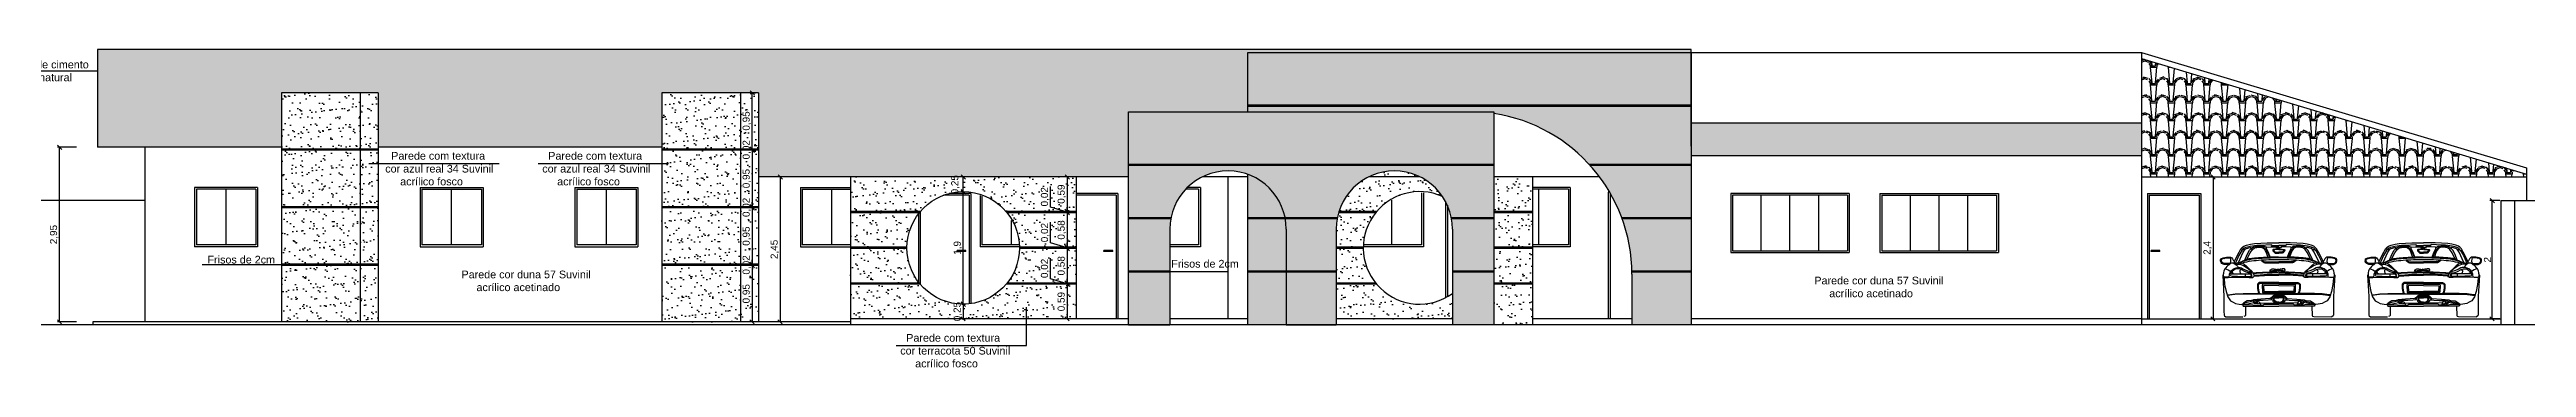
# Model space of a CAD drawing. Header units: millimetres. Extents: x 562 to 1062, y -27 to 300.
# Drawn here: x 806.9 to 848.73, y 279.77 to 285.14 of the extents above; entities that cross this region are included whole.
import ezdxf

# ---------------------------------------------------------------- set-up
doc = ezdxf.new("R2010")
doc.units = ezdxf.units.MM
doc.header["$LTSCALE"] = 0.04
doc.linetypes.add('ACAD_ISO03W100', pattern=[30, 12, -18])
for name, color, linetype in [('01', 1, 'Continuous'), ('02', 2, 'Continuous'), ('03', 3, 'Continuous'), ('05', 5, 'Continuous'), ('BAN', 11, 'Continuous'), ('CALCADA', 4, 'Continuous'), ('TRACEJADO', 7, 'ACAD_ISO03W100')]:
    doc.layers.add(name, color=color, linetype=linetype)
doc.styles.get("Standard").update_dxf_attribs({"font": 'arial.ttf'})
doc.dimstyles.new('ISO-25', dxfattribs={"dimscale": 0.03, "dimtxt": 4, "dimasz": 2.5, "dimexe": 1.25, "dimexo": 0.625, "dimtad": 1, "dimtxsty": 'Standard', "dimblk": 'OBLIQUE', "dimcen": 2.5, "dimadec": 3, "dimazin": 0, "dimtfac": 1, "dimtmove": 0, "dimatfit": 3, "dimldrblk": 'OBLIQUE', "dimfxl": 1, "dimarcsym": 0})
pattern_1 = [(37.5, (-116.701, 61.93764), (-0.008000156, 0.24470662), [0, -0.19304, 0, -0.2159, 0, -0.206375]), (7.5, (-116.701, 61.93764), (0.22476164, 0.35841255), [0, -0.10414, 0, -0.17399, 0, -0.066675]), (327.5, (-116.85722, 61.93764), (0.395496185, 0.000718592), [0, -0.0635, 0, -0.2286, 0, -0.29845]), (317.5, (-116.85722, 61.93764), (0.38177823, 0.11146466), [0, -0.03175, 0, -0.14986, 0, -0.17145])]
pattern_2 = [(125.2176, (-116.425008, 61.96764), (2.10000034906, -2.99999974996), [0.0624261, -6.1801698]), (160.71, (-116.461008, 62.01864), (5.10000155527, -1.7999959482), [0.0635688, -6.2933172]), (199.29, (-116.521008, 62.03964), (-5.10000155527, -1.7999959482), [0.0635688, -6.2933172]), (234.7824, (-116.581008, 62.01864), (-2.10000034906, -2.99999974996), [0.0624261, -6.1801698]), (270, (-116.617, 61.96764), (0.3, -0.3), [0.03, -0.27]), (90, (-116.425, 61.93764), (-0.3, 0.3), [0.03, -0.27]), (0, (-116.425, 61.96164), (0.3, 0.3), [0.024, -0.276]), (0, (-116.425, 61.93764), (0.3, 0.3), [0.024, -0.276]), (125.5377, (-116.401008, 61.97664), (-0.900000472, 1.1999994744), [0.077421, -2.5032768]), (162.2553, (-116.446008, 62.03964), (-6.59999886937, 2.10000322881), [0.0787464, -7.7958963]), (197.7447, (-116.521008, 62.06364), (6.59999886937, 2.10000322881), [0.0787464, -7.7958963]), (234.4623, (-116.596008, 62.03964), (0.900000472, 1.1999994744), [0.077421, -2.5032768]), (270, (-116.641, 61.97664), (0.3, -0.3), [0.015, -0.285]), (90, (-116.401, 61.96164), (-0.3, 0.3), [0.015, -0.285]), (0, (-116.701, 61.96164), (0.3, 0.3), [0.06, -0.24]), (0, (-116.701, 61.93764), (0.3, 0.3), [0.084, -0.216]), (84.8056, (-116.641008, 61.97364), (-0.2999985674, -3.000000201), [0.2650887, -3.0485196]), (95.1944, (-116.401008, 61.97364), (-0.2999985674, 3.000000201), [0.2650887, -3.0485196])]

msp = doc.modelspace()

# ---------------------------------------------------------------- texts
at = {"layer": '03', "char_height": 0.13, "attachment_point": 1}
for s, insert in [('Telha de cimento\\P     cor natural', (806.164, 284.949)), ('  Parede com textura\\Pcor azul real 34 Suvinil\\P     acrílico fosco', (812.565, 283.407)), ('  Parede com textura\\Pcor azul real 34 Suvinil\\P     acrílico fosco', (815.217, 283.407)), ('Frisos de 2cm', (809.563, 281.654)), ('Frisos de 2cm', (825.84, 281.585)), ('Parede cor duna 57 Suvinil\\P     acrílico acetinado', (813.853, 281.404)), ('Parede cor duna 57 Suvinil\\P     acrílico acetinado', (836.701, 281.301)), ('  Parede com textura\\Pcor terracota 50 Suvinil\\P     acrílico fosco', (821.263, 280.333))]:
    msp.add_mtext(s, dxfattribs=dict(at, insert=insert))

# ---------------------------------------------------------------- blocks, each defined once
blk = doc.blocks.new('_Oblique')
at = {"layer": 'TRACEJADO', "color": 0, "lineweight": -2}
blk.add_line((-0.5, -0.5), (0.5, 0.5), dxfattribs=at)
blk = doc.blocks.new('*D495')
at = {"layer": 'BAN', "color": 0}
for p, q in [((843.416, 282.987), (843.397, 282.987)), ((843.434, 282.987), (843.434, 280.587)), ((843.416, 280.587), (843.397, 280.587))]:
    blk.add_line(p, q, dxfattribs=at)
at = {"layer": 'Defpoints', "color": 0}
for p in [(843.434, 282.987), (843.434, 280.587), (843.434, 280.587)]:
    blk.add_point(p, dxfattribs=at)
at = {"layer": 'BAN', "color": 0, "xscale": 0.075, "yscale": 0.075, "zscale": 0.075}
for p, rotation in [((843.434, 282.987), 90), ((843.434, 280.587), 270)]:
    blk.add_blockref('_Oblique', p, dxfattribs=dict(at, rotation=rotation))
at = {"layer": 'BAN', "color": 0, "insert": (843.344, 281.787), "char_height": 0.12, "attachment_point": 5, "rotation": 90}
blk.add_mtext('2,4', dxfattribs=at)
blk = doc.blocks.new('*D496')
at = {"layer": 'BAN', "color": 0, "lineweight": -2}
for p, q in [((848.276, 282.587), (848.111, 282.587)), ((848.148, 280.587), (848.148, 282.587)), ((848.276, 280.587), (848.111, 280.587))]:
    blk.add_line(p, q, dxfattribs=at)
at = {"layer": 'Defpoints', "color": 0}
for p in [(848.148, 282.587), (848.295, 282.587), (848.295, 280.587)]:
    blk.add_point(p, dxfattribs=at)
at = {"layer": 'BAN', "color": 0, "lineweight": -2, "xscale": 0.075, "yscale": 0.075, "zscale": 0.075}
for p, rotation in [((848.148, 282.587), 90), ((848.148, 280.587), 270)]:
    blk.add_blockref('_Oblique', p, dxfattribs=dict(at, rotation=rotation))
at = {"layer": 'BAN', "color": 0, "insert": (848.069, 281.587), "char_height": 0.12, "attachment_point": 5, "rotation": 90}
blk.add_mtext('2', dxfattribs=at)
blk = doc.blocks.new('*D497')
at = {"layer": 'BAN', "color": 0}
for p, q in [((819.216, 282.987), (819.197, 282.987)), ((819.235, 282.987), (819.235, 280.537)), ((819.216, 280.537), (819.197, 280.537))]:
    blk.add_line(p, q, dxfattribs=at)
at = {"layer": 'Defpoints', "color": 0}
for p in [(819.235, 282.987), (819.235, 280.537), (819.235, 280.537)]:
    blk.add_point(p, dxfattribs=at)
at = {"layer": 'BAN', "color": 0, "xscale": 0.075, "yscale": 0.075, "zscale": 0.075}
for p, rotation in [((819.235, 282.987), 90), ((819.235, 280.537), 270)]:
    blk.add_blockref('_Oblique', p, dxfattribs=dict(at, rotation=rotation))
at = {"layer": 'BAN', "color": 0, "insert": (819.144, 281.762), "char_height": 0.12, "attachment_point": 5, "rotation": 90}
blk.add_mtext('2,45', dxfattribs=at)
blk = doc.blocks.new('*D498')
at = {"layer": 'BAN', "color": 0, "lineweight": -2}
for p, q in [((822.308, 282.737), (822.289, 282.737)), ((822.327, 280.837), (822.327, 282.737)), ((822.344, 280.837), (822.364, 280.837))]:
    blk.add_line(p, q, dxfattribs=at)
at = {"layer": 'Defpoints', "color": 0}
for p in [(822.327, 282.737), (822.327, 282.737), (822.325, 280.837)]:
    blk.add_point(p, dxfattribs=at)
at = {"layer": 'BAN', "color": 0, "lineweight": -2, "xscale": 0.075, "yscale": 0.075, "zscale": 0.075}
for p, rotation in [((822.327, 282.737), 90), ((822.327, 280.837), 270)]:
    blk.add_blockref('_Oblique', p, dxfattribs=dict(at, rotation=rotation))
at = {"layer": 'BAN', "color": 0, "insert": (822.236, 281.787), "char_height": 0.12, "attachment_point": 5, "rotation": 90}
blk.add_mtext('1,9', dxfattribs=at)
blk = doc.blocks.new('*D499')
at = {"layer": 'BAN', "color": 0}
for p, q in [((824.063, 281.777), (824.044, 281.777)), ((824.082, 281.777), (824.082, 281.192)), ((824.063, 281.192), (824.044, 281.192))]:
    blk.add_line(p, q, dxfattribs=at)
at = {"layer": 'Defpoints', "color": 0}
for p in [(824.082, 281.777), (824.082, 281.192), (824.082, 281.192)]:
    blk.add_point(p, dxfattribs=at)
at = {"layer": 'BAN', "color": 0, "xscale": 0.075, "yscale": 0.075, "zscale": 0.075}
for p, rotation in [((824.082, 281.777), 90), ((824.082, 281.192), 270)]:
    blk.add_blockref('_Oblique', p, dxfattribs=dict(at, rotation=rotation))
at = {"layer": 'BAN', "color": 0, "insert": (823.991, 281.485), "char_height": 0.12, "attachment_point": 5, "rotation": 90}
blk.add_mtext('0,58', dxfattribs=at)
blk = doc.blocks.new('*D500')
at = {"layer": 'BAN', "color": 0}
for p, q in [((823.8, 281.267), (823.8, 281.615)), ((824.082, 281.182), (823.8, 281.267)), ((824.063, 281.192), (824.044, 281.192)), ((824.063, 281.172), (824.044, 281.172)), ((824.082, 281.192), (824.082, 281.267)), ((824.082, 281.192), (824.082, 281.172)), ((824.082, 281.192), (824.082, 281.172)), ((824.082, 281.172), (824.082, 281.097))]:
    blk.add_line(p, q, dxfattribs=at)
at = {"layer": 'Defpoints', "color": 0}
for p in [(824.082, 281.192), (824.082, 281.172), (824.082, 281.172)]:
    blk.add_point(p, dxfattribs=at)
at = {"layer": 'BAN', "color": 0, "xscale": 0.075, "yscale": 0.075, "zscale": 0.075}
for p, rotation in [((824.082, 281.192), 270), ((824.082, 281.172), 90)]:
    blk.add_blockref('_Oblique', p, dxfattribs=dict(at, rotation=rotation))
at = {"layer": 'BAN', "color": 0, "insert": (823.709, 281.441), "char_height": 0.12, "attachment_point": 5, "rotation": 90}
blk.add_mtext('0,02', dxfattribs=at)
blk = doc.blocks.new('*D501')
at = {"layer": 'BAN', "color": 0}
for p, q in [((818.743, 281.49), (818.724, 281.49)), ((818.762, 281.49), (818.762, 280.537)), ((818.743, 280.537), (818.724, 280.537))]:
    blk.add_line(p, q, dxfattribs=at)
at = {"layer": 'Defpoints', "color": 0}
for p in [(818.762, 281.49), (818.762, 280.537), (818.762, 280.537)]:
    blk.add_point(p, dxfattribs=at)
at = {"layer": 'BAN', "color": 0, "xscale": 0.075, "yscale": 0.075, "zscale": 0.075}
for p, rotation in [((818.762, 281.49), 90), ((818.762, 280.537), 270)]:
    blk.add_blockref('_Oblique', p, dxfattribs=dict(at, rotation=rotation))
at = {"layer": 'BAN', "color": 0, "insert": (818.671, 281.013), "char_height": 0.12, "attachment_point": 5, "rotation": 90}
blk.add_mtext('0,95', dxfattribs=at)
blk = doc.blocks.new('*D502')
at = {"layer": 'BAN', "color": 0}
for p, q in [((807.351, 283.487), (807.027, 283.487)), ((807.065, 280.537), (807.065, 283.487)), ((807.351, 280.537), (807.027, 280.537))]:
    blk.add_line(p, q, dxfattribs=at)
at = {"layer": 'Defpoints', "color": 0}
for p in [(807.065, 283.487), (807.37, 283.487), (807.37, 280.537)]:
    blk.add_point(p, dxfattribs=at)
at = {"layer": 'BAN', "color": 0, "xscale": 0.075, "yscale": 0.075, "zscale": 0.075}
for p, rotation in [((807.065, 283.487), 90), ((807.065, 280.537), 270)]:
    blk.add_blockref('_Oblique', p, dxfattribs=dict(at, rotation=rotation))
at = {"layer": 'BAN', "color": 0, "insert": (806.974, 282.012), "char_height": 0.12, "attachment_point": 5, "rotation": 90}
blk.add_mtext('2,95', dxfattribs=at)
blk = doc.blocks.new('*D503')
at = {"layer": 'BAN', "color": 0}
for p, q in [((822.302, 280.837), (822.363, 280.837)), ((822.325, 280.837), (822.325, 280.587)), ((822.31, 280.587), (822.363, 280.587))]:
    blk.add_line(p, q, dxfattribs=at)
at = {"layer": 'Defpoints', "color": 0}
for p in [(822.283, 280.837), (822.292, 280.587), (822.325, 280.587)]:
    blk.add_point(p, dxfattribs=at)
at = {"layer": 'BAN', "color": 0, "xscale": 0.075, "yscale": 0.075, "zscale": 0.075}
for p, rotation in [((822.325, 280.837), 90), ((822.325, 280.587), 270)]:
    blk.add_blockref('_Oblique', p, dxfattribs=dict(at, rotation=rotation))
at = {"layer": 'BAN', "color": 0, "insert": (822.234, 280.712), "char_height": 0.12, "attachment_point": 5, "rotation": 90}
blk.add_mtext('0,25', dxfattribs=at)
blk = doc.blocks.new('*D504')
at = {"layer": 'BAN', "color": 0}
for p, q in [((824.063, 281.172), (824.044, 281.172)), ((824.082, 281.172), (824.082, 280.587)), ((824.063, 280.587), (824.044, 280.587))]:
    blk.add_line(p, q, dxfattribs=at)
at = {"layer": 'Defpoints', "color": 0}
for p in [(824.082, 281.172), (824.082, 280.587), (824.082, 280.587)]:
    blk.add_point(p, dxfattribs=at)
at = {"layer": 'BAN', "color": 0, "xscale": 0.075, "yscale": 0.075, "zscale": 0.075}
for p, rotation in [((824.082, 281.172), 90), ((824.082, 280.587), 270)]:
    blk.add_blockref('_Oblique', p, dxfattribs=dict(at, rotation=rotation))
at = {"layer": 'BAN', "color": 0, "insert": (823.991, 280.88), "char_height": 0.12, "attachment_point": 5, "rotation": 90}
blk.add_mtext('0,59', dxfattribs=at)
blk = doc.blocks.new('*D505')
at = {"layer": 'BAN', "color": 0}
for p, q in [((822.308, 282.987), (822.289, 282.987)), ((822.327, 282.737), (822.327, 282.987)), ((822.308, 282.737), (822.289, 282.737))]:
    blk.add_line(p, q, dxfattribs=at)
at = {"layer": 'Defpoints', "color": 0}
for p in [(822.327, 282.987), (822.327, 282.987), (822.327, 282.737)]:
    blk.add_point(p, dxfattribs=at)
at = {"layer": 'BAN', "color": 0, "xscale": 0.075, "yscale": 0.075, "zscale": 0.075}
for p, rotation in [((822.327, 282.987), 90), ((822.327, 282.737), 270)]:
    blk.add_blockref('_Oblique', p, dxfattribs=dict(at, rotation=rotation))
at = {"layer": 'BAN', "color": 0, "insert": (822.194, 282.854), "char_height": 0.12, "attachment_point": 5, "rotation": 90}
blk.add_mtext('0,25', dxfattribs=at)
blk = doc.blocks.new('*D506')
at = {"layer": 'BAN', "color": 0}
for p, q in [((818.743, 283.435), (818.724, 283.435)), ((818.762, 283.435), (818.762, 282.482)), ((818.743, 282.482), (818.724, 282.482))]:
    blk.add_line(p, q, dxfattribs=at)
at = {"layer": 'Defpoints', "color": 0}
for p in [(818.762, 283.435), (818.762, 282.482), (818.762, 282.482)]:
    blk.add_point(p, dxfattribs=at)
at = {"layer": 'BAN', "color": 0, "xscale": 0.075, "yscale": 0.075, "zscale": 0.075}
for p, rotation in [((818.762, 283.435), 90), ((818.762, 282.482), 270)]:
    blk.add_blockref('_Oblique', p, dxfattribs=dict(at, rotation=rotation))
at = {"layer": 'BAN', "color": 0, "insert": (818.671, 282.958), "char_height": 0.12, "attachment_point": 5, "rotation": 90}
blk.add_mtext('0,95', dxfattribs=at)
blk = doc.blocks.new('*D507')
at = {"layer": 'BAN', "color": 0, "lineweight": -2}
for p, q in [((818.743, 283.435), (818.724, 283.435)), ((818.762, 283.455), (818.762, 283.53)), ((818.762, 283.435), (818.762, 283.455)), ((818.762, 283.435), (818.762, 283.36)), ((818.781, 283.455), (818.799, 283.455))]:
    blk.add_line(p, q, dxfattribs=at)
at = {"layer": 'Defpoints', "color": 0}
for p in [(818.762, 283.455), (818.762, 283.455), (818.762, 283.435)]:
    blk.add_point(p, dxfattribs=at)
at = {"layer": 'BAN', "color": 0, "lineweight": -2, "xscale": 0.075, "yscale": 0.075, "zscale": 0.075}
for p, rotation in [((818.762, 283.455), 270), ((818.762, 283.435), 90)]:
    blk.add_blockref('_Oblique', p, dxfattribs=dict(at, rotation=rotation))
at = {"layer": 'BAN', "color": 0, "insert": (818.671, 283.445), "char_height": 0.12, "attachment_point": 5, "rotation": 90}
blk.add_mtext('0,02', dxfattribs=at)
blk = doc.blocks.new('*D508')
at = {"layer": 'BAN', "color": 0}
for p, q in [((818.743, 284.407), (818.724, 284.407)), ((818.762, 283.455), (818.762, 284.407)), ((818.743, 283.455), (818.724, 283.455))]:
    blk.add_line(p, q, dxfattribs=at)
at = {"layer": 'Defpoints', "color": 0}
for p in [(818.762, 284.407), (818.762, 284.407), (818.762, 283.455)]:
    blk.add_point(p, dxfattribs=at)
at = {"layer": 'BAN', "color": 0, "xscale": 0.075, "yscale": 0.075, "zscale": 0.075}
for p, rotation in [((818.762, 284.407), 90), ((818.762, 283.455), 270)]:
    blk.add_blockref('_Oblique', p, dxfattribs=dict(at, rotation=rotation))
at = {"layer": 'BAN', "color": 0, "insert": (818.671, 283.931), "char_height": 0.12, "attachment_point": 5, "rotation": 90}
blk.add_mtext('0,95', dxfattribs=at)
blk = doc.blocks.new('*D509')
at = {"layer": 'BAN', "color": 0, "lineweight": -2}
for p, q in [((818.743, 282.462), (818.724, 282.462)), ((818.762, 282.482), (818.762, 282.557)), ((818.762, 282.482), (818.762, 282.462)), ((818.762, 282.462), (818.762, 282.387)), ((818.781, 282.482), (818.799, 282.482))]:
    blk.add_line(p, q, dxfattribs=at)
at = {"layer": 'Defpoints', "color": 0}
for p in [(818.762, 282.482), (818.762, 282.462), (818.762, 282.462)]:
    blk.add_point(p, dxfattribs=at)
at = {"layer": 'BAN', "color": 0, "lineweight": -2, "xscale": 0.075, "yscale": 0.075, "zscale": 0.075}
for p, rotation in [((818.762, 282.482), 270), ((818.762, 282.462), 90)]:
    blk.add_blockref('_Oblique', p, dxfattribs=dict(at, rotation=rotation))
at = {"layer": 'BAN', "color": 0, "insert": (818.671, 282.472), "char_height": 0.12, "attachment_point": 5, "rotation": 90}
blk.add_mtext('0,02', dxfattribs=at)
blk = doc.blocks.new('*D510')
at = {"layer": 'BAN', "color": 0}
for p, q in [((818.743, 282.462), (818.724, 282.462)), ((818.762, 282.462), (818.762, 281.51)), ((818.743, 281.51), (818.724, 281.51))]:
    blk.add_line(p, q, dxfattribs=at)
at = {"layer": 'Defpoints', "color": 0}
for p in [(818.762, 282.462), (818.762, 281.51), (818.762, 281.51)]:
    blk.add_point(p, dxfattribs=at)
at = {"layer": 'BAN', "color": 0, "xscale": 0.075, "yscale": 0.075, "zscale": 0.075}
for p, rotation in [((818.762, 282.462), 90), ((818.762, 281.51), 270)]:
    blk.add_blockref('_Oblique', p, dxfattribs=dict(at, rotation=rotation))
at = {"layer": 'BAN', "color": 0, "insert": (818.671, 281.986), "char_height": 0.12, "attachment_point": 5, "rotation": 90}
blk.add_mtext('0,95', dxfattribs=at)
blk = doc.blocks.new('*D511')
at = {"layer": 'BAN', "color": 0}
for p, q in [((818.762, 281.51), (818.762, 281.585)), ((818.743, 281.51), (818.724, 281.51)), ((818.743, 281.49), (818.724, 281.49)), ((818.762, 281.51), (818.762, 281.49)), ((818.762, 281.49), (818.762, 281.415))]:
    blk.add_line(p, q, dxfattribs=at)
at = {"layer": 'Defpoints', "color": 0}
for p in [(818.762, 281.51), (818.762, 281.49), (818.762, 281.49)]:
    blk.add_point(p, dxfattribs=at)
at = {"layer": 'BAN', "color": 0, "xscale": 0.075, "yscale": 0.075, "zscale": 0.075}
for p, rotation in [((818.762, 281.51), 270), ((818.762, 281.49), 90)]:
    blk.add_blockref('_Oblique', p, dxfattribs=dict(at, rotation=rotation))
at = {"layer": 'BAN', "color": 0, "insert": (818.671, 281.5), "char_height": 0.12, "attachment_point": 5, "rotation": 90}
blk.add_mtext('0,02', dxfattribs=at)
blk = doc.blocks.new('*D512')
at = {"layer": 'BAN', "color": 0, "lineweight": -2}
for p, q in [((824.063, 282.987), (824.044, 282.987)), ((824.082, 282.987), (824.082, 282.402)), ((824.063, 282.402), (824.044, 282.402))]:
    blk.add_line(p, q, dxfattribs=at)
at = {"layer": 'Defpoints', "color": 0}
for p in [(824.082, 282.987), (824.082, 282.402), (824.082, 282.402)]:
    blk.add_point(p, dxfattribs=at)
at = {"layer": 'BAN', "color": 0, "lineweight": -2, "xscale": 0.075, "yscale": 0.075, "zscale": 0.075}
for p, rotation in [((824.082, 282.987), 90), ((824.082, 282.402), 270)]:
    blk.add_blockref('_Oblique', p, dxfattribs=dict(at, rotation=rotation))
at = {"layer": 'BAN', "color": 0, "insert": (823.991, 282.695), "char_height": 0.12, "attachment_point": 5, "rotation": 90}
blk.add_mtext('0,59', dxfattribs=at)
blk = doc.blocks.new('*D513')
at = {"layer": 'BAN', "color": 0}
for p, q in [((823.8, 282.477), (823.8, 282.825)), ((824.082, 282.392), (823.8, 282.477)), ((824.063, 282.402), (824.044, 282.402)), ((824.063, 282.382), (824.044, 282.382)), ((824.082, 282.402), (824.082, 282.477)), ((824.082, 282.402), (824.082, 282.382)), ((824.082, 282.402), (824.082, 282.382)), ((824.082, 282.382), (824.082, 282.307))]:
    blk.add_line(p, q, dxfattribs=at)
at = {"layer": 'Defpoints', "color": 0}
for p in [(824.082, 282.402), (824.082, 282.382), (824.082, 282.382)]:
    blk.add_point(p, dxfattribs=at)
at = {"layer": 'BAN', "color": 0, "xscale": 0.075, "yscale": 0.075, "zscale": 0.075}
for p, rotation in [((824.082, 282.402), 270), ((824.082, 282.382), 90)]:
    blk.add_blockref('_Oblique', p, dxfattribs=dict(at, rotation=rotation))
at = {"layer": 'BAN', "color": 0, "insert": (823.709, 282.651), "char_height": 0.12, "attachment_point": 5, "rotation": 90}
blk.add_mtext('0,02', dxfattribs=at)
blk = doc.blocks.new('*D514')
at = {"layer": 'BAN', "color": 0}
for p, q in [((824.212, 282.382), (824.044, 282.382)), ((824.082, 282.382), (824.082, 281.797)), ((824.063, 281.797), (824.044, 281.797))]:
    blk.add_line(p, q, dxfattribs=at)
at = {"layer": 'Defpoints', "color": 0}
for p in [(824.231, 282.382), (824.082, 281.797), (824.082, 281.797)]:
    blk.add_point(p, dxfattribs=at)
at = {"layer": 'BAN', "color": 0, "xscale": 0.075, "yscale": 0.075, "zscale": 0.075}
for p, rotation in [((824.082, 282.382), 90), ((824.082, 281.797), 270)]:
    blk.add_blockref('_Oblique', p, dxfattribs=dict(at, rotation=rotation))
at = {"layer": 'BAN', "color": 0, "insert": (823.991, 282.09), "char_height": 0.12, "attachment_point": 5, "rotation": 90}
blk.add_mtext('0,58', dxfattribs=at)
blk = doc.blocks.new('*D515')
at = {"layer": 'BAN', "color": 0}
for p, q in [((823.8, 281.872), (823.8, 282.22)), ((824.082, 281.787), (823.8, 281.872)), ((824.063, 281.797), (824.044, 281.797)), ((824.063, 281.777), (824.044, 281.777)), ((824.082, 281.797), (824.082, 281.872)), ((824.082, 281.797), (824.082, 281.777)), ((824.082, 281.797), (824.082, 281.777)), ((824.082, 281.777), (824.082, 281.702))]:
    blk.add_line(p, q, dxfattribs=at)
at = {"layer": 'Defpoints', "color": 0}
for p in [(824.082, 281.797), (824.082, 281.777), (824.082, 281.777)]:
    blk.add_point(p, dxfattribs=at)
at = {"layer": 'BAN', "color": 0, "xscale": 0.075, "yscale": 0.075, "zscale": 0.075}
for p, rotation in [((824.082, 281.797), 270), ((824.082, 281.777), 90)]:
    blk.add_blockref('_Oblique', p, dxfattribs=dict(at, rotation=rotation))
at = {"layer": 'BAN', "color": 0, "insert": (823.709, 282.046), "char_height": 0.12, "attachment_point": 5, "rotation": 90}
blk.add_mtext('0,02', dxfattribs=at)

# ---------------------------------------------------------------- dimensions: what is measured, and where the dimension line sits
at = {"layer": 'BAN'}
for base, p1, p2, picture, middle in [((818.762, 284.407), (818.762, 283.455), (818.762, 284.407), '*D508', (818.671, 283.931)), ((807.065, 283.487), (807.37, 280.537), (807.37, 283.487), '*D502', (806.974, 282.012)), ((818.762, 282.482), (818.762, 283.435), (818.762, 282.482), '*D506', (818.671, 282.958)), ((819.235, 280.537), (819.235, 282.987), (819.235, 280.537), '*D497', (819.144, 281.762)), ((824.082, 282.382), (824.082, 282.402), (824.082, 282.382), '*D513', (823.709, 282.495)), ((843.434, 280.587), (843.434, 282.987), (843.434, 280.587), '*D495', (843.344, 281.787)), ((818.762, 281.51), (818.762, 282.462), (818.762, 281.51), '*D510', (818.671, 281.986)), ((824.081639773, 281.797077062), (824.230643186, 282.382077062), (824.081639773, 281.797077062), '*D514', (823.990775176, 282.089577062)), ((824.082, 281.777), (824.082, 281.797), (824.082, 281.777), '*D515', (823.709, 281.89)), ((824.082, 281.172), (824.082, 281.192), (824.082, 281.172), '*D500', (823.709, 281.285)), ((824.081639773, 281.192077062), (824.081639773, 281.777077062), (824.081639773, 281.192077062), '*D499', (823.990775176, 281.484577062)), ((818.762, 280.537), (818.762, 281.49), (818.762, 280.537), '*D501', (818.671, 281.013)), ((824.081639773, 280.587077062), (824.081639773, 281.172077062), (824.081639773, 280.587077062), '*D504', (823.990775176, 280.879577062))]:
    dim = msp.add_linear_dim(base=base, p1=p1, p2=p2, angle=90, dimstyle='ISO-25', override={"dimtmove": 1}, dxfattribs=at)
    dim.commit()
    dim.dimension.update_dxf_attribs({"geometry": picture, "text_midpoint": middle})
for base, p1, p2, picture, middle in [((818.762, 283.455), (818.762, 283.435), (818.762, 283.455), '*D507', (818.762, 283.445)), ((818.762, 282.462), (818.762, 282.482), (818.762, 282.462), '*D509', (818.762, 282.472))]:
    dim = msp.add_linear_dim(base=base, p1=p1, p2=p2, angle=90, dimstyle='ISO-25', dxfattribs=at)
    dim.commit()
    dim.dimension.update_dxf_attribs({"geometry": picture, "text_midpoint": middle, "dimtype": 160})
for base, p1, p2, picture, middle in [((822.327, 282.987), (822.327, 282.737), (822.327, 282.987), '*D505', (822.285, 282.854)), ((818.762, 281.49), (818.762, 281.51), (818.762, 281.49), '*D511', (818.762, 281.5)), ((822.325, 280.587), (822.283, 280.837), (822.292, 280.587), '*D503', (822.325, 280.712))]:
    dim = msp.add_linear_dim(base=base, p1=p1, p2=p2, angle=90, dimstyle='ISO-25', override={"dimtmove": 1}, dxfattribs=at)
    dim.commit()
    dim.dimension.update_dxf_attribs({"geometry": picture, "text_midpoint": middle, "dimtype": 160})
for base, p1, p2, picture, middle in [((824.081639773, 282.402077062), (824.081639773, 282.987077062), (824.081639773, 282.402077062), '*D512', (823.990775176, 282.694577062)), ((822.327, 282.737), (822.325, 280.837), (822.327, 282.737), '*D498', (822.236, 281.787)), ((848.148, 282.587), (848.295, 280.587), (848.295, 282.587), '*D496', (848.069, 281.587))]:
    dim = msp.add_linear_dim(base=base, p1=p1, p2=p2, angle=90, dimstyle='ISO-25', dxfattribs=at)
    dim.commit()
    dim.dimension.update_dxf_attribs({"geometry": picture, "text_midpoint": middle})

# ---------------------------------------------------------------- hatches: boundary and pattern name
at = {"layer": '01'}
h = msp.add_hatch(dxfattribs=at)
h.set_pattern_fill('TELHA2', color=256, scale=0.3, style=0)
h.set_pattern_definition(pattern_2)
h.paths.add_polyline_path([(827.135, 285.087), (834.619, 285.087), (834.619, 285.137), (807.704, 285.137), (807.704, 283.487), (810.815, 283.487), (810.815, 284.407), (812.446, 284.407), (812.446, 283.487), (817.238, 283.487), (817.238, 284.407), (818.869, 284.407), (818.869, 282.987), (825.118, 282.987), (825.118, 284.087), (827.135, 284.087)])
h.paths.add_polyline_path([(822.092, 282.667), (822.092, 283.04), (822.296, 283.04), (822.296, 282.667)], flags=9)
h = msp.add_hatch(dxfattribs=at)
h.set_pattern_fill('AR-SAND', color=256, scale=0.005, style=0)
h.set_pattern_definition(pattern_1)
h.paths.add_polyline_path([(812.144, 284.407), (810.815, 284.407), (810.815, 283.455), (812.144, 283.455)])
h.paths.add_polyline_path([(812.446, 284.407), (812.144, 284.407), (812.144, 283.455), (812.446, 283.455)])
h.paths.add_polyline_path([(812.144, 283.435), (810.815, 283.435), (810.815, 282.482), (812.144, 282.482)])
h.paths.add_polyline_path([(812.446, 283.435), (812.144, 283.435), (812.144, 282.482), (812.446, 282.482)])
h.paths.add_polyline_path([(812.144, 282.462), (810.815, 282.462), (810.815, 281.51), (812.144, 281.51)])
h.paths.add_polyline_path([(812.446, 282.462), (812.144, 282.462), (812.144, 281.51), (812.446, 281.51)])
h.paths.add_polyline_path([(812.144, 281.49), (810.815, 281.49), (810.815, 280.537), (812.144, 280.537)])
h.paths.add_polyline_path([(812.446, 281.49), (812.144, 281.49), (812.144, 280.537), (812.446, 280.537)])
h = msp.add_hatch(dxfattribs=at)
h.set_pattern_fill('AR-SAND', color=256, scale=0.005, style=0)
h.set_pattern_definition(pattern_1)
h.paths.add_polyline_path([(818.567, 284.407), (817.238, 284.407), (817.238, 283.455), (818.567, 283.455)])
h.paths.add_polyline_path([(818.869, 284.407), (818.567, 284.407), (818.567, 283.455), (818.869, 283.455)])
h.paths.add_polyline_path([(818.567, 283.435), (817.238, 283.435), (817.238, 282.482), (818.567, 282.482)])
h.paths.add_polyline_path([(818.869, 283.435), (818.567, 283.435), (818.567, 282.482), (818.869, 282.482)])
h.paths.add_polyline_path([(818.567, 282.462), (817.238, 282.462), (817.238, 281.51), (818.567, 281.51)])
h.paths.add_polyline_path([(818.869, 282.462), (818.567, 282.462), (818.567, 281.51), (818.869, 281.51)])
h.paths.add_polyline_path([(818.567, 281.49), (817.238, 281.49), (817.238, 280.537), (818.567, 280.537)])
h.paths.add_polyline_path([(818.869, 281.49), (818.567, 281.49), (818.567, 280.537), (818.869, 280.537)])
h.paths.add_polyline_path([(818.569, 283.259), (818.569, 283.63), (818.773, 283.63), (818.773, 283.259)], flags=9)
h.paths.add_polyline_path([(818.569, 283.745), (818.569, 284.117), (818.773, 284.117), (818.773, 283.745)], flags=24)
h.paths.add_polyline_path([(818.569, 282.772), (818.569, 283.145), (818.773, 283.145), (818.773, 282.772)], flags=24)
h.paths.add_polyline_path([(818.569, 282.287), (818.569, 282.657), (818.773, 282.657), (818.773, 282.287)], flags=9)
h.paths.add_polyline_path([(818.569, 281.8), (818.569, 282.172), (818.773, 282.172), (818.773, 281.8)], flags=24)
h.paths.add_polyline_path([(818.569, 281.314), (818.569, 281.685), (818.773, 281.685), (818.773, 281.314)], flags=9)
h.paths.add_polyline_path([(818.569, 280.827), (818.569, 281.2), (818.773, 281.2), (818.773, 280.827)], flags=24)
h = msp.add_hatch(dxfattribs=at)
h.set_pattern_fill('AR-SAND', color=256, scale=0.005, style=0)
h.set_pattern_definition(pattern_1)
h.paths.add_polyline_path([(830.04, 282.987), (829.177, 282.987, 0.204945), (828.673, 282.402), (829.309, 282.402, -0.333919), (830.423, 282.654, 0.131528)])
h.paths.add_polyline_path([(829.177, 282.987), (830.04, 282.987, 0.231683)])
h.paths.add_polyline_path([(831.938, 282.987), (831.29, 282.987), (831.29, 282.402), (831.938, 282.402)])
h.paths.add_polyline_path([(831.938, 282.382), (831.29, 282.382), (831.29, 281.797), (831.938, 281.797)])
h.paths.add_polyline_path([(831.938, 281.777), (831.29, 281.777), (831.29, 281.192), (831.938, 281.192)])
h.paths.add_polyline_path([(831.938, 281.172), (831.29, 281.172), (831.29, 280.487), (831.938, 280.487)])
h.paths.add_polyline_path([(829.309, 281.172), (828.627, 281.172), (828.627, 280.587), (830.59, 280.587), (830.59, 281.017, -0.391547)])
h.paths.add_polyline_path([(829.083, 281.777), (828.627, 281.777), (828.627, 281.192), (829.293, 281.192, -0.168131)])
h.paths.add_polyline_path([(829.293, 282.382), (828.667, 282.382, 0.071516), (828.627, 282.106), (828.627, 281.797), (829.083, 281.797, -0.168131)])
at = {"layer": '02'}
h = msp.add_hatch(dxfattribs=at)
h.set_pattern_fill('AR-SAND', color=256, scale=0.005, style=0)
h.set_pattern_definition(pattern_1)
h.paths.add_polyline_path([(821.602, 282.402, -0.462663), (823.05, 282.402), (824.231, 282.402), (824.231, 282.987), (820.421, 282.987), (820.421, 282.402)])
h.paths.add_polyline_path([(820.421, 282.382), (820.421, 281.797), (821.376, 281.797, -0.168131), (821.585, 282.382)])
h.paths.add_polyline_path([(821.585, 281.192, -0.168131), (821.376, 281.777), (820.421, 281.777), (820.421, 281.192)])
h.paths.add_polyline_path([(824.231, 280.587), (824.231, 281.172), (823.05, 281.172, -0.462663), (821.602, 281.172), (820.421, 281.172), (820.421, 280.587)])
h.paths.add_polyline_path([(824.231, 281.192), (824.231, 281.777), (823.276, 281.777, -0.168131), (823.067, 281.192)])
h.paths.add_polyline_path([(823.276, 281.797), (824.231, 281.797), (824.231, 282.382), (823.067, 282.382, -0.168131)])
h.paths.add_polyline_path([(822.092, 282.667), (822.092, 283.04), (822.296, 283.04), (822.296, 282.667)], flags=9)
h.paths.add_polyline_path([(823.889, 282.509), (823.889, 282.881), (824.093, 282.881), (824.093, 282.509)], flags=24)
h.paths.add_polyline_path([(823.607, 282.465), (823.607, 282.836), (823.811, 282.836), (823.811, 282.465)], flags=24)
h.paths.add_polyline_path([(822.132, 280.525), (822.132, 280.898), (822.337, 280.898), (822.337, 280.525)], flags=9)
h.paths.add_polyline_path([(823.889, 280.694), (823.889, 281.066), (824.093, 281.066), (824.093, 280.694)], flags=24)
h.paths.add_polyline_path([(823.889, 281.299), (823.889, 281.671), (824.093, 281.671), (824.093, 281.299)], flags=24)
h.paths.add_polyline_path([(823.607, 281.255), (823.607, 281.626), (823.811, 281.626), (823.811, 281.255)], flags=24)
h.paths.add_polyline_path([(823.889, 281.904), (823.889, 282.276), (824.093, 282.276), (824.093, 281.904)], flags=24)
h.paths.add_polyline_path([(823.607, 281.86), (823.607, 282.231), (823.811, 282.231), (823.811, 281.86)], flags=24)
at = {"layer": '03'}
h = msp.add_hatch(dxfattribs=at)
h.set_pattern_fill('AR-SAND', color=256, scale=0.005, style=0)
h.set_pattern_definition(pattern_1)
h.paths.add_polyline_path([(834.619, 285.087), (827.135, 285.087), (827.135, 284.197), (834.619, 284.197)])
h.paths.add_polyline_path([(831.29, 284.087), (825.118, 284.087), (825.118, 283.197), (831.29, 283.197)])
h.paths.add_polyline_path([(834.619, 284.177), (827.135, 284.177), (827.135, 284.087), (831.29, 284.087), (831.29, 284.056, -0.17116), (832.899, 283.197), (834.619, 283.197)])
h.paths.add_polyline_path([(834.619, 283.177), (832.917, 283.177, -0.094558), (833.448, 282.297), (834.619, 282.297)])
h.paths.add_polyline_path([(834.619, 282.277), (833.456, 282.277, -0.082145), (833.618, 281.397), (834.619, 281.397)])
h.paths.add_polyline_path([(834.619, 281.377), (833.619, 281.377, -0.002918), (833.619, 281.345), (833.619, 280.487), (834.619, 280.487)])
h.paths.add_polyline_path([(831.29, 281.377), (830.59, 281.377), (830.59, 280.487), (831.29, 280.487)])
h.paths.add_polyline_path([(831.29, 282.277), (830.575, 282.277, -0.043937), (830.59, 282.106), (830.59, 281.397), (831.29, 281.397)])
h.paths.add_polyline_path([(831.29, 283.177), (825.118, 283.177), (825.118, 282.297), (825.837, 282.297, -0.820662), (827.762, 282.297), (828.646, 282.297, -0.820662), (830.571, 282.297), (831.29, 282.297)])
h.paths.add_polyline_path([(828.627, 282.106, -0.043937), (828.642, 282.277), (827.766, 282.277, -0.043937), (827.781, 282.106), (827.781, 281.397), (828.627, 281.397)])
h.paths.add_polyline_path([(828.627, 281.377), (827.781, 281.377), (827.781, 280.487), (828.627, 280.487)])
h.paths.add_polyline_path([(827.781, 281.377), (827.135, 281.377), (827.135, 280.487), (827.781, 280.487)])
h.paths.add_polyline_path([(827.781, 282.106, 0.043937), (827.766, 282.277), (827.135, 282.277), (827.135, 281.397), (827.781, 281.397)])
h.paths.add_polyline_path([(827.135, 283.028), (827.135, 282.297), (827.762, 282.297, 0.262163)], flags=16)
h.paths.add_polyline_path([(825.818, 282.106, -0.043937), (825.833, 282.277), (825.118, 282.277), (825.118, 281.397), (825.818, 281.397)])
h.paths.add_polyline_path([(825.818, 281.377), (825.118, 281.377), (825.118, 280.487), (825.818, 280.487)])
h = msp.add_hatch(dxfattribs=at)
h.set_pattern_fill('TELHA2', color=256, scale=0.3, style=0)
h.set_pattern_definition(pattern_2)
h.paths.add_polyline_path([(842.228, 284.983), (842.228, 283.897), (842.228, 282.987), (848.728, 282.987), (848.728, 283.033)])
h = msp.add_hatch(dxfattribs=at)
h.set_pattern_fill('TELHA2', color=256, scale=0.3, style=0)
h.set_pattern_definition([(125.2176, (-116.425008, 61.96764), (2.10000034906, -2.99999974996), [0.0624261, -6.1801698]), (160.71, (-116.461008, 62.01864), (5.10000155527, -1.7999959482), [0.0635688, -6.2933172]), (199.29, (-116.521008, 62.03964), (-5.10000155527, -1.7999959482), [0.0635688, -6.2933172]), (234.7824, (-116.581008, 62.01864), (-2.10000034906, -2.99999974996), [0.0624261, -6.1801698]), (270, (-116.617, 61.96764), (0.3, -0.3), [0.03, -0.27]), (90, (-116.425, 61.93764), (-0.3, 0.3), [0.03, -0.27]), (0, (-116.425, 61.96164), (0.3, 0.3), [0.024, -0.276]), (0, (-116.425, 61.93764), (0.3, 0.3), [0.024, -0.276]), (125.5377, (-116.401008, 61.97664), (-0.900000472, 1.1999994744), [0.077421, -2.5032768]), (162.2553, (-116.446008, 62.03964), (-6.59999886937, 2.10000322881), [0.0787464, -7.7958963]), (197.7447, (-116.521008, 62.06364), (6.59999886937, 2.10000322881), [0.0787464, -7.7958963]), (234.4623, (-116.596008, 62.03964), (0.900000472, 1.1999994744), [0.077421, -2.5032768]), (270, (-116.641, 61.97664), (0.3, -0.3), [0.015, -0.285]), (90, (-116.401, 61.96164), (-0.3, 0.3), [0.015, -0.285]), (0, (-116.701, 61.96164), (0.3, 0.3), [0.06, -0.24]), (0, (-116.701, 61.93764), (0.3, 0.3), [0.084, -0.216]), (84.8056, (-116.641008, 61.97364), (-0.2999985674, -3.000000201), [0.2650887, -3.0485196]), (95.1944, (-116.401008, 61.97364), (-0.2999985674, 3.000000201), [0.2650887, -3.0485196])])
h.paths.add_polyline_path([(842.228, 283.347), (842.228, 283.897), (834.619, 283.897), (834.619, 283.507), (834.619, 283.347)])

# ---------------------------------------------------------------- linework, layer by layer
at = {"layer": '01'}
for p, q in [((834.619, 285.137), (807.704, 285.137)), ((807.704, 285.137), (807.704, 283.487)), ((834.619, 283.507), (834.619, 285.137)), ((810.815, 284.407), (810.815, 280.537)), ((812.446, 284.407), (810.815, 284.407)), ((812.144, 284.407), (812.144, 280.537)), ((812.446, 284.407), (812.446, 280.537)), ((817.238, 284.407), (817.238, 280.537)), ((818.869, 284.407), (817.238, 284.407)), ((818.567, 284.407), (818.567, 280.537)), ((818.869, 284.407), (818.869, 280.537)), ((810.815, 283.487), (807.704, 283.487)), ((808.504, 283.487), (808.504, 280.537)), ((812.446, 283.455), (810.815, 283.455)), ((812.446, 283.435), (810.815, 283.435)), ((817.238, 283.487), (812.446, 283.487)), ((818.869, 283.455), (817.238, 283.455)), ((818.869, 283.435), (817.238, 283.435)), ((809.345, 282.807), (809.345, 281.807)), ((810.408, 282.807), (809.345, 282.807)), ((810.408, 282.807), (810.408, 281.807)), ((813.155, 282.807), (814.218, 282.807)), ((813.155, 282.807), (813.155, 281.807)), ((814.218, 282.807), (814.218, 281.807)), ((815.768, 282.807), (816.831, 282.807)), ((815.768, 282.807), (815.768, 281.807)), ((816.831, 282.807), (816.831, 281.807)), ((825.118, 282.987), (818.869, 282.987)), ((819.577, 282.807), (819.577, 281.807)), ((819.577, 282.807), (820.421, 282.807)), ((826.332, 282.807), (826.113, 282.807)), ((826.332, 282.807), (826.332, 281.807)), ((827.135, 282.987), (826.368, 282.987)), ((826.797, 282.987), (826.797, 280.587)), ((830.04, 282.987), (829.177, 282.987)), ((833.073, 282.987), (831.29, 282.987)), ((831.938, 282.987), (831.938, 280.487)), ((832.578, 282.807), (831.938, 282.807)), ((832.578, 282.807), (832.578, 281.807)), ((809.375, 282.777), (809.375, 281.837)), ((810.378, 282.777), (809.375, 282.777)), ((809.877, 281.837), (809.877, 282.777)), ((810.378, 282.777), (810.378, 281.837)), ((812.446, 282.482), (810.815, 282.482)), ((812.446, 282.462), (810.815, 282.462)), ((813.185, 282.777), (814.188, 282.777)), ((813.185, 282.777), (813.185, 281.837)), ((813.686, 281.837), (813.686, 282.777)), ((814.188, 282.777), (814.188, 281.837)), ((815.798, 282.777), (816.801, 282.777)), ((815.798, 282.777), (815.798, 281.837)), ((816.299, 281.837), (816.299, 282.777)), ((816.801, 282.777), (816.801, 281.837)), ((818.869, 282.482), (817.238, 282.482)), ((818.869, 282.462), (817.238, 282.462)), ((819.607, 282.777), (819.607, 281.837)), ((819.607, 282.777), (820.421, 282.777)), ((820.109, 281.837), (820.109, 282.777)), ((821.602, 282.402), (820.421, 282.402)), ((821.585, 282.382), (820.421, 282.382)), ((821.601, 282.4), (821.601, 281.174)), ((822.426, 282.677), (821.994, 282.677)), ((822.456, 282.707), (822.089, 282.707)), ((822.426, 282.677), (822.426, 280.842)), ((822.456, 282.707), (822.456, 280.846)), ((822.611, 282.673), (822.611, 281.807)), ((822.641, 282.663), (822.641, 281.837)), ((824.231, 282.402), (823.05, 282.402)), ((824.231, 282.382), (823.067, 282.382)), ((824.937, 282.707), (824.231, 282.707)), ((824.907, 282.677), (824.231, 282.677)), ((824.907, 282.677), (824.907, 280.587)), ((824.937, 282.707), (824.937, 280.587)), ((826.302, 282.777), (826.084, 282.777)), ((826.302, 282.777), (826.302, 281.837)), ((829.293, 282.382), (828.667, 282.382)), ((829.309, 282.402), (828.673, 282.402)), ((829.566, 281.837), (829.566, 282.594)), ((830.067, 282.716), (830.067, 281.837)), ((830.097, 282.715), (830.097, 281.807)), ((830.474, 282.569), (830.474, 280.945)), ((830.504, 282.508), (830.504, 280.962)), ((831.938, 282.402), (831.29, 282.402)), ((831.938, 282.382), (831.29, 282.382)), ((832.548, 282.777), (831.938, 282.777)), ((832.046, 281.837), (832.046, 282.777)), ((832.548, 282.777), (832.548, 281.837)), ((833.22, 282.727), (833.22, 280.587)), ((833.245, 282.727), (833.22, 282.727)), ((833.25, 282.697), (833.25, 280.587)), ((833.262, 282.697), (833.25, 282.697)), ((821.571, 282.363), (821.571, 281.211)), ((823.143, 281.837), (823.143, 282.252)), ((810.408, 281.807), (809.345, 281.807)), ((810.378, 281.837), (809.375, 281.837)), ((813.155, 281.807), (814.218, 281.807)), ((814.188, 281.837), (813.185, 281.837)), ((815.768, 281.807), (816.831, 281.807)), ((816.801, 281.837), (815.798, 281.837)), ((819.577, 281.807), (820.421, 281.807)), ((820.421, 281.837), (819.607, 281.837)), ((821.376, 281.797), (820.421, 281.797)), ((821.376, 281.777), (820.421, 281.777)), ((822.223, 281.727), (822.223, 281.742)), ((822.373, 281.742), (822.223, 281.742)), ((822.373, 281.727), (822.223, 281.727)), ((822.373, 281.727), (822.373, 281.742)), ((823.275, 281.807), (822.611, 281.807)), ((823.273, 281.837), (822.641, 281.837)), ((824.231, 281.797), (823.276, 281.797)), ((824.231, 281.777), (823.276, 281.777)), ((824.853, 281.742), (824.703, 281.742)), ((824.703, 281.727), (824.703, 281.742)), ((824.853, 281.727), (824.703, 281.727)), ((824.853, 281.727), (824.853, 281.742)), ((826.302, 281.837), (825.818, 281.837)), ((826.332, 281.807), (825.818, 281.807)), ((829.083, 281.797), (828.627, 281.797)), ((829.083, 281.777), (828.627, 281.777)), ((830.097, 281.807), (829.084, 281.807)), ((830.067, 281.837), (829.086, 281.837)), ((831.938, 281.797), (831.29, 281.797)), ((831.938, 281.777), (831.29, 281.777)), ((832.548, 281.837), (831.938, 281.837)), ((832.578, 281.807), (831.938, 281.807)), ((843.562, 281.564), (843.563, 281.583)), ((843.569, 281.543), (843.562, 281.564)), ((843.563, 281.583), (843.568, 281.6)), ((843.568, 281.6), (843.577, 281.61)), ((843.585, 281.525), (843.569, 281.543)), ((843.577, 281.61), (843.604, 281.622)), ((843.577, 281.574), (843.579, 281.584)), ((843.578, 281.558), (843.577, 281.574)), ((843.588, 281.542), (843.578, 281.558)), ((843.579, 281.584), (843.585, 281.595)), ((843.585, 281.595), (843.594, 281.605)), ((843.606, 281.53), (843.588, 281.542)), ((843.594, 281.605), (843.623, 281.612)), ((843.604, 281.622), (843.659, 281.628)), ((843.621, 281.611), (843.651, 281.617)), ((843.651, 281.617), (843.708, 281.617)), ((843.659, 281.628), (843.732, 281.628)), ((843.708, 281.617), (843.724, 281.614)), ((843.723, 281.534), (843.712, 281.525)), ((843.731, 281.555), (843.723, 281.534)), ((843.724, 281.614), (843.73, 281.603)), ((843.73, 281.603), (843.731, 281.555)), ((843.732, 281.628), (843.752, 281.621)), ((843.752, 281.621), (843.765, 281.603)), ((843.765, 281.603), (843.777, 281.578)), ((843.777, 281.578), (843.783, 281.567)), ((843.783, 281.567), (843.793, 281.562)), ((843.791, 281.529), (843.795, 281.564)), ((843.793, 281.562), (843.792, 281.527)), ((843.795, 281.564), (843.873, 281.715)), ((843.829, 281.567), (843.81, 281.526)), ((843.871, 281.661), (843.829, 281.567)), ((843.862, 281.542), (843.944, 281.714)), ((843.921, 281.744), (843.871, 281.661)), ((843.873, 281.715), (843.905, 281.772)), ((843.898, 281.548), (843.939, 281.527)), ((843.905, 281.772), (843.933, 281.799)), ((843.916, 281.737), (843.939, 281.771)), ((843.931, 281.754), (843.921, 281.744)), ((843.937, 281.759), (843.931, 281.754)), ((843.933, 281.799), (843.955, 281.816)), ((843.949, 281.761), (843.937, 281.759)), ((843.939, 281.771), (843.953, 281.781)), ((843.944, 281.714), (843.978, 281.768)), ((843.959, 281.762), (843.949, 281.761)), ((843.953, 281.781), (843.994, 281.802)), ((843.955, 281.816), (844, 281.833)), ((843.965, 281.761), (843.959, 281.762)), ((843.964, 281.747), (843.965, 281.761)), ((843.972, 281.579), (844.012, 281.673)), ((843.976, 281.585), (844.043, 281.606)), ((843.978, 281.768), (843.999, 281.778)), ((843.994, 281.802), (844.059, 281.818)), ((843.999, 281.778), (844.061, 281.792)), ((844, 281.833), (844.065, 281.849)), ((844.007, 281.597), (844.062, 281.702)), ((844.012, 281.673), (844.051, 281.747)), ((844.043, 281.606), (844.135, 281.622)), ((844.051, 281.747), (844.074, 281.772)), ((844.059, 281.818), (844.175, 281.832)), ((844.061, 281.792), (844.079, 281.794)), ((844.062, 281.702), (844.101, 281.759)), ((844.065, 281.849), (844.134, 281.861)), ((844.074, 281.772), (844.096, 281.79)), ((844.081, 281.793), (844.083, 281.783)), ((844.096, 281.79), (844.118, 281.803)), ((844.101, 281.759), (844.127, 281.78)), ((844.118, 281.803), (844.144, 281.811)), ((844.127, 281.78), (844.152, 281.792)), ((844.134, 281.861), (844.241, 281.867)), ((844.135, 281.622), (844.285, 281.631)), ((844.144, 281.811), (844.181, 281.814)), ((844.178, 281.816), (844.15, 281.812)), ((844.152, 281.792), (844.174, 281.794)), ((844.174, 281.794), (844.248, 281.798)), ((844.175, 281.832), (844.324, 281.841)), ((844.28, 281.819), (844.178, 281.816)), ((844.181, 281.814), (844.25, 281.814)), ((844.241, 281.867), (844.35, 281.871)), ((844.248, 281.798), (844.272, 281.791)), ((844.25, 281.814), (844.269, 281.811)), ((844.25, 281.573), (844.296, 281.539)), ((844.254, 281.574), (844.272, 281.563)), ((844.261, 281.575), (844.306, 281.55)), ((844.269, 281.811), (844.293, 281.796)), ((844.272, 281.791), (844.293, 281.776)), ((844.272, 281.563), (844.287, 281.551)), ((844.294, 281.818), (844.28, 281.819)), ((844.285, 281.631), (844.383, 281.63)), ((844.287, 281.551), (844.304, 281.543)), ((844.293, 281.796), (844.315, 281.774)), ((844.293, 281.776), (844.317, 281.741)), ((844.335, 281.793), (844.294, 281.818)), ((844.296, 281.539), (844.31, 281.536)), ((844.304, 281.543), (844.544, 281.543)), ((844.306, 281.55), (844.327, 281.55)), ((844.31, 281.536), (844.543, 281.535)), ((844.315, 281.774), (844.336, 281.746)), ((844.339, 281.8), (844.316, 281.799)), ((844.317, 281.741), (844.339, 281.692)), ((844.324, 281.841), (844.415, 281.844)), ((844.327, 281.55), (844.544, 281.55)), ((844.336, 281.772), (844.335, 281.793)), ((844.37, 281.707), (844.336, 281.772)), ((844.336, 281.746), (844.357, 281.706)), ((844.339, 281.692), (844.361, 281.629)), ((844.34, 281.801), (844.469, 281.804)), ((844.35, 281.871), (844.545, 281.875)), ((844.357, 281.706), (844.391, 281.624)), ((844.397, 281.631), (844.37, 281.707)), ((844.539, 281.631), (844.397, 281.631)), ((844.415, 281.844), (844.422, 281.84)), ((844.422, 281.84), (844.428, 281.829)), ((844.423, 281.82), (844.427, 281.824)), ((844.423, 281.814), (844.423, 281.82)), ((844.429, 281.811), (844.423, 281.814)), ((844.427, 281.824), (844.431, 281.828)), ((844.499, 281.81), (844.429, 281.811)), ((844.431, 281.828), (844.545, 281.83)), ((844.444, 281.755), (844.442, 281.746)), ((844.442, 281.746), (844.445, 281.737)), ((844.451, 281.761), (844.444, 281.755)), ((844.445, 281.737), (844.476, 281.705)), ((844.487, 281.768), (844.451, 281.761)), ((844.462, 281.751), (844.459, 281.746)), ((844.459, 281.746), (844.463, 281.74)), ((844.472, 281.755), (844.462, 281.751)), ((844.463, 281.74), (844.468, 281.734)), ((844.468, 281.734), (844.487, 281.717)), ((844.469, 281.804), (844.486, 281.803)), ((844.541, 281.758), (844.472, 281.755)), ((844.476, 281.705), (844.485, 281.701)), ((844.485, 281.701), (844.492, 281.7)), ((844.486, 281.803), (844.496, 281.799)), ((844.529, 281.77), (844.487, 281.768)), ((844.487, 281.717), (844.492, 281.715)), ((844.492, 281.715), (844.546, 281.715)), ((844.492, 281.7), (844.546, 281.701)), ((844.496, 281.799), (844.506, 281.792)), ((844.504, 281.807), (844.499, 281.81)), ((844.51, 281.802), (844.504, 281.807)), ((844.506, 281.792), (844.515, 281.79)), ((844.519, 281.799), (844.51, 281.802)), ((844.515, 281.79), (844.532, 281.79)), ((844.528, 281.797), (844.519, 281.799)), ((844.543, 281.797), (844.528, 281.797)), ((844.53, 281.769), (844.533, 281.79)), ((844.543, 281.769), (844.53, 281.769)), ((844.533, 281.79), (844.543, 281.79)), ((844.597, 281.715), (844.543, 281.715)), ((844.598, 281.7), (844.543, 281.701)), ((844.739, 281.871), (844.544, 281.875)), ((844.658, 281.828), (844.544, 281.83)), ((844.762, 281.55), (844.545, 281.55)), ((844.785, 281.543), (844.545, 281.543)), ((844.546, 281.797), (844.561, 281.797)), ((844.556, 281.79), (844.547, 281.79)), ((844.547, 281.769), (844.559, 281.769)), ((844.779, 281.536), (844.547, 281.535)), ((844.548, 281.758), (844.617, 281.755)), ((844.55, 281.631), (844.692, 281.631)), ((844.559, 281.769), (844.556, 281.79)), ((844.574, 281.79), (844.557, 281.79)), ((844.56, 281.77), (844.602, 281.768)), ((844.561, 281.797), (844.57, 281.799)), ((844.57, 281.799), (844.579, 281.802)), ((844.583, 281.792), (844.574, 281.79)), ((844.579, 281.802), (844.585, 281.807)), ((844.593, 281.799), (844.583, 281.792)), ((844.585, 281.807), (844.59, 281.81)), ((844.59, 281.81), (844.66, 281.811)), ((844.603, 281.803), (844.593, 281.799)), ((844.602, 281.717), (844.597, 281.715)), ((844.604, 281.701), (844.598, 281.7)), ((844.602, 281.768), (844.638, 281.761)), ((844.621, 281.734), (844.602, 281.717)), ((844.62, 281.804), (844.603, 281.803)), ((844.613, 281.705), (844.604, 281.701)), ((844.644, 281.737), (844.613, 281.705)), ((844.617, 281.755), (844.627, 281.751)), ((844.749, 281.801), (844.62, 281.804)), ((844.626, 281.74), (844.621, 281.734)), ((844.63, 281.746), (844.626, 281.74)), ((844.627, 281.751), (844.63, 281.746)), ((844.638, 281.761), (844.645, 281.755)), ((844.647, 281.746), (844.644, 281.737)), ((844.645, 281.755), (844.647, 281.746)), ((844.663, 281.824), (844.658, 281.828)), ((844.66, 281.811), (844.666, 281.814)), ((844.667, 281.84), (844.661, 281.829)), ((844.666, 281.82), (844.663, 281.824)), ((844.666, 281.814), (844.666, 281.82)), ((844.674, 281.844), (844.667, 281.84)), ((844.765, 281.841), (844.674, 281.844)), ((844.692, 281.631), (844.719, 281.707)), ((844.732, 281.706), (844.698, 281.624)), ((844.804, 281.631), (844.706, 281.63)), ((844.719, 281.707), (844.753, 281.772)), ((844.75, 281.692), (844.728, 281.629)), ((844.753, 281.746), (844.732, 281.706)), ((844.848, 281.867), (844.739, 281.871)), ((844.75, 281.8), (844.774, 281.799)), ((844.772, 281.741), (844.75, 281.692)), ((844.753, 281.772), (844.755, 281.793)), ((844.774, 281.774), (844.753, 281.746)), ((844.755, 281.793), (844.795, 281.818)), ((844.783, 281.55), (844.762, 281.55)), ((844.914, 281.832), (844.765, 281.841)), ((844.796, 281.776), (844.772, 281.741)), ((844.796, 281.796), (844.774, 281.774)), ((844.793, 281.539), (844.779, 281.536)), ((844.828, 281.575), (844.783, 281.55)), ((844.802, 281.551), (844.785, 281.543)), ((844.839, 281.573), (844.793, 281.539)), ((844.795, 281.818), (844.809, 281.819)), ((844.82, 281.811), (844.796, 281.796)), ((844.817, 281.791), (844.796, 281.776)), ((844.817, 281.563), (844.802, 281.551)), ((844.954, 281.622), (844.804, 281.631)), ((844.809, 281.819), (844.911, 281.816)), ((844.841, 281.798), (844.817, 281.791)), ((844.835, 281.574), (844.817, 281.563)), ((844.839, 281.814), (844.82, 281.811)), ((844.908, 281.814), (844.839, 281.814)), ((844.915, 281.794), (844.841, 281.798)), ((844.955, 281.861), (844.848, 281.867)), ((844.945, 281.811), (844.908, 281.814)), ((844.911, 281.816), (844.939, 281.812)), ((845.03, 281.818), (844.914, 281.832)), ((844.937, 281.792), (844.915, 281.794)), ((844.962, 281.78), (844.937, 281.792)), ((844.971, 281.803), (844.945, 281.811)), ((845.046, 281.606), (844.954, 281.622)), ((845.024, 281.849), (844.955, 281.861)), ((844.988, 281.759), (844.962, 281.78)), ((844.993, 281.79), (844.971, 281.803)), ((845.027, 281.702), (844.988, 281.759)), ((845.015, 281.772), (844.993, 281.79)), ((845.008, 281.793), (845.006, 281.783)), ((845.028, 281.792), (845.01, 281.794)), ((845.038, 281.747), (845.015, 281.772)), ((845.089, 281.833), (845.024, 281.849)), ((845.082, 281.597), (845.027, 281.702)), ((845.09, 281.778), (845.028, 281.792)), ((845.096, 281.802), (845.03, 281.818)), ((845.077, 281.673), (845.038, 281.747)), ((845.113, 281.585), (845.046, 281.606)), ((845.117, 281.579), (845.077, 281.673)), ((845.134, 281.816), (845.089, 281.833)), ((845.111, 281.768), (845.09, 281.778)), ((845.136, 281.781), (845.096, 281.802)), ((845.145, 281.714), (845.111, 281.768)), ((845.124, 281.761), (845.13, 281.762)), ((845.125, 281.747), (845.124, 281.761)), ((845.13, 281.762), (845.14, 281.761)), ((845.156, 281.799), (845.134, 281.816)), ((845.15, 281.771), (845.136, 281.781)), ((845.14, 281.761), (845.152, 281.759)), ((845.227, 281.542), (845.145, 281.714)), ((845.173, 281.737), (845.15, 281.771)), ((845.191, 281.548), (845.15, 281.527)), ((845.152, 281.759), (845.158, 281.754)), ((845.184, 281.772), (845.156, 281.799)), ((845.158, 281.754), (845.168, 281.744)), ((845.168, 281.744), (845.218, 281.661)), ((845.216, 281.715), (845.184, 281.772)), ((845.294, 281.564), (845.216, 281.715)), ((845.218, 281.661), (845.26, 281.567)), ((845.26, 281.567), (845.28, 281.526)), ((845.298, 281.529), (845.294, 281.564)), ((845.306, 281.567), (845.296, 281.562)), ((845.296, 281.562), (845.297, 281.527)), ((845.312, 281.578), (845.306, 281.567)), ((845.324, 281.603), (845.312, 281.578)), ((845.337, 281.621), (845.324, 281.603)), ((845.357, 281.628), (845.337, 281.621)), ((845.43, 281.628), (845.357, 281.628)), ((845.359, 281.603), (845.358, 281.555)), ((845.358, 281.555), (845.366, 281.534)), ((845.365, 281.614), (845.359, 281.603)), ((845.381, 281.617), (845.365, 281.614)), ((845.366, 281.534), (845.377, 281.525)), ((845.438, 281.617), (845.381, 281.617)), ((845.485, 281.622), (845.43, 281.628)), ((845.468, 281.611), (845.438, 281.617)), ((845.495, 281.605), (845.466, 281.612)), ((845.483, 281.53), (845.501, 281.542)), ((845.512, 281.61), (845.485, 281.622)), ((845.504, 281.595), (845.495, 281.605)), ((845.501, 281.542), (845.511, 281.558)), ((845.51, 281.584), (845.504, 281.595)), ((845.504, 281.525), (845.521, 281.543)), ((845.512, 281.574), (845.51, 281.584)), ((845.511, 281.558), (845.512, 281.574)), ((845.521, 281.6), (845.512, 281.61)), ((845.526, 281.583), (845.521, 281.6)), ((845.521, 281.543), (845.527, 281.564)), ((845.527, 281.564), (845.526, 281.583)), ((846.006, 281.564), (846.007, 281.583)), ((846.012, 281.543), (846.006, 281.564)), ((846.007, 281.583), (846.012, 281.6)), ((846.012, 281.6), (846.02, 281.61)), ((846.029, 281.525), (846.012, 281.543)), ((846.02, 281.61), (846.048, 281.622)), ((846.021, 281.574), (846.023, 281.584)), ((846.022, 281.558), (846.021, 281.574)), ((846.032, 281.542), (846.022, 281.558)), ((846.023, 281.584), (846.028, 281.595)), ((846.028, 281.595), (846.038, 281.605)), ((846.05, 281.53), (846.032, 281.542)), ((846.038, 281.605), (846.067, 281.612)), ((846.048, 281.622), (846.102, 281.628)), ((846.065, 281.611), (846.095, 281.617)), ((846.095, 281.617), (846.151, 281.617)), ((846.102, 281.628), (846.176, 281.628)), ((846.151, 281.617), (846.168, 281.614)), ((846.167, 281.534), (846.156, 281.525)), ((846.175, 281.555), (846.167, 281.534)), ((846.168, 281.614), (846.174, 281.603)), ((846.174, 281.603), (846.175, 281.555)), ((846.176, 281.628), (846.196, 281.621)), ((846.196, 281.621), (846.209, 281.603)), ((846.209, 281.603), (846.221, 281.578)), ((846.221, 281.578), (846.227, 281.567)), ((846.227, 281.567), (846.237, 281.562)), ((846.235, 281.529), (846.239, 281.564)), ((846.237, 281.562), (846.236, 281.527)), ((846.239, 281.564), (846.317, 281.715)), ((846.273, 281.567), (846.253, 281.526)), ((846.315, 281.661), (846.273, 281.567)), ((846.306, 281.542), (846.388, 281.714)), ((846.365, 281.744), (846.315, 281.661)), ((846.317, 281.715), (846.349, 281.772)), ((846.342, 281.548), (846.383, 281.527)), ((846.349, 281.772), (846.377, 281.799)), ((846.36, 281.737), (846.383, 281.771)), ((846.374, 281.754), (846.365, 281.744)), ((846.381, 281.759), (846.374, 281.754)), ((846.377, 281.799), (846.399, 281.816)), ((846.393, 281.761), (846.381, 281.759)), ((846.383, 281.771), (846.396, 281.781)), ((846.388, 281.714), (846.422, 281.768)), ((846.403, 281.762), (846.393, 281.761)), ((846.396, 281.781), (846.437, 281.802)), ((846.399, 281.816), (846.444, 281.833)), ((846.409, 281.761), (846.403, 281.762)), ((846.407, 281.747), (846.409, 281.761)), ((846.416, 281.579), (846.456, 281.673)), ((846.42, 281.585), (846.487, 281.606)), ((846.422, 281.768), (846.443, 281.778)), ((846.437, 281.802), (846.503, 281.818)), ((846.443, 281.778), (846.504, 281.792)), ((846.444, 281.833), (846.509, 281.849)), ((846.45, 281.597), (846.506, 281.702)), ((846.456, 281.673), (846.494, 281.747)), ((846.487, 281.606), (846.579, 281.622)), ((846.494, 281.747), (846.518, 281.772)), ((846.503, 281.818), (846.619, 281.832)), ((846.504, 281.792), (846.523, 281.794)), ((846.506, 281.702), (846.545, 281.759)), ((846.509, 281.849), (846.578, 281.861)), ((846.518, 281.772), (846.54, 281.79)), ((846.525, 281.793), (846.527, 281.783)), ((846.54, 281.79), (846.562, 281.803)), ((846.545, 281.759), (846.57, 281.78)), ((846.562, 281.803), (846.588, 281.811)), ((846.57, 281.78), (846.596, 281.792)), ((846.578, 281.861), (846.685, 281.867)), ((846.579, 281.622), (846.729, 281.631)), ((846.588, 281.811), (846.624, 281.814)), ((846.622, 281.816), (846.594, 281.812)), ((846.596, 281.792), (846.618, 281.794)), ((846.618, 281.794), (846.692, 281.798)), ((846.619, 281.832), (846.768, 281.841)), ((846.724, 281.819), (846.622, 281.816)), ((846.624, 281.814), (846.694, 281.814)), ((846.685, 281.867), (846.794, 281.871)), ((846.692, 281.798), (846.716, 281.791)), ((846.694, 281.814), (846.713, 281.811)), ((846.694, 281.573), (846.74, 281.539)), ((846.698, 281.574), (846.716, 281.563)), ((846.705, 281.575), (846.749, 281.55)), ((846.713, 281.811), (846.737, 281.796)), ((846.716, 281.791), (846.737, 281.776)), ((846.716, 281.563), (846.731, 281.551)), ((846.737, 281.818), (846.724, 281.819)), ((846.729, 281.631), (846.827, 281.63)), ((846.731, 281.551), (846.748, 281.543)), ((846.778, 281.793), (846.737, 281.818)), ((846.737, 281.796), (846.759, 281.774)), ((846.737, 281.776), (846.761, 281.741)), ((846.74, 281.539), (846.754, 281.536)), ((846.748, 281.543), (846.988, 281.543)), ((846.749, 281.55), (846.771, 281.55)), ((846.754, 281.536), (846.986, 281.535)), ((846.783, 281.8), (846.759, 281.799)), ((846.759, 281.774), (846.78, 281.746)), ((846.761, 281.741), (846.783, 281.692)), ((846.768, 281.841), (846.859, 281.844)), ((846.771, 281.55), (846.988, 281.55)), ((846.78, 281.772), (846.778, 281.793)), ((846.813, 281.707), (846.78, 281.772)), ((846.78, 281.746), (846.801, 281.706)), ((846.783, 281.692), (846.805, 281.629)), ((846.784, 281.801), (846.913, 281.804)), ((846.794, 281.871), (846.989, 281.875)), ((846.801, 281.706), (846.835, 281.624)), ((846.841, 281.631), (846.813, 281.707)), ((846.983, 281.631), (846.841, 281.631)), ((846.859, 281.844), (846.866, 281.84)), ((846.866, 281.84), (846.872, 281.829)), ((846.867, 281.82), (846.87, 281.824)), ((846.867, 281.814), (846.867, 281.82)), ((846.873, 281.811), (846.867, 281.814)), ((846.87, 281.824), (846.875, 281.828)), ((846.943, 281.81), (846.873, 281.811)), ((846.875, 281.828), (846.989, 281.83)), ((846.888, 281.755), (846.886, 281.746)), ((846.886, 281.746), (846.889, 281.737)), ((846.895, 281.761), (846.888, 281.755)), ((846.889, 281.737), (846.92, 281.705)), ((846.931, 281.768), (846.895, 281.761)), ((846.906, 281.751), (846.903, 281.746)), ((846.903, 281.746), (846.907, 281.74)), ((846.916, 281.755), (846.906, 281.751)), ((846.907, 281.74), (846.912, 281.734)), ((846.912, 281.734), (846.931, 281.717)), ((846.913, 281.804), (846.93, 281.803)), ((846.985, 281.758), (846.916, 281.755)), ((846.92, 281.705), (846.929, 281.701)), ((846.929, 281.701), (846.935, 281.7)), ((846.93, 281.803), (846.939, 281.799)), ((846.973, 281.77), (846.931, 281.768)), ((846.931, 281.717), (846.936, 281.715)), ((846.935, 281.7), (846.99, 281.701)), ((846.936, 281.715), (846.99, 281.715)), ((846.939, 281.799), (846.95, 281.792)), ((846.948, 281.807), (846.943, 281.81)), ((846.953, 281.802), (846.948, 281.807)), ((846.95, 281.792), (846.959, 281.79)), ((846.962, 281.799), (846.953, 281.802)), ((846.959, 281.79), (846.976, 281.79)), ((846.972, 281.797), (846.962, 281.799)), ((846.987, 281.797), (846.972, 281.797)), ((846.974, 281.769), (846.976, 281.79)), ((846.986, 281.769), (846.974, 281.769)), ((846.976, 281.79), (846.986, 281.79)), ((847.041, 281.715), (846.987, 281.715)), ((847.041, 281.7), (846.987, 281.701)), ((847.183, 281.871), (846.988, 281.875)), ((847.101, 281.828), (846.988, 281.83)), ((847.206, 281.55), (846.989, 281.55)), ((847.229, 281.543), (846.989, 281.543)), ((846.99, 281.797), (847.005, 281.797)), ((847, 281.79), (846.99, 281.79)), ((846.99, 281.769), (847.003, 281.769)), ((847.223, 281.536), (846.99, 281.535)), ((846.992, 281.758), (847.061, 281.755)), ((846.993, 281.631), (847.135, 281.631)), ((847.003, 281.769), (847, 281.79)), ((847.017, 281.79), (847.001, 281.79)), ((847.004, 281.77), (847.045, 281.768)), ((847.005, 281.797), (847.014, 281.799)), ((847.014, 281.799), (847.023, 281.802)), ((847.027, 281.792), (847.017, 281.79)), ((847.023, 281.802), (847.029, 281.807)), ((847.037, 281.799), (847.027, 281.792)), ((847.029, 281.807), (847.034, 281.81)), ((847.034, 281.81), (847.104, 281.811)), ((847.047, 281.803), (847.037, 281.799)), ((847.045, 281.717), (847.041, 281.715)), ((847.048, 281.701), (847.041, 281.7)), ((847.045, 281.768), (847.082, 281.761)), ((847.064, 281.734), (847.045, 281.717)), ((847.064, 281.804), (847.047, 281.803)), ((847.057, 281.705), (847.048, 281.701)), ((847.087, 281.737), (847.057, 281.705)), ((847.061, 281.755), (847.071, 281.751)), ((847.193, 281.801), (847.064, 281.804)), ((847.07, 281.74), (847.064, 281.734)), ((847.073, 281.746), (847.07, 281.74)), ((847.071, 281.751), (847.073, 281.746)), ((847.082, 281.761), (847.089, 281.755)), ((847.091, 281.746), (847.087, 281.737)), ((847.089, 281.755), (847.091, 281.746)), ((847.106, 281.824), (847.101, 281.828)), ((847.104, 281.811), (847.11, 281.814)), ((847.111, 281.84), (847.105, 281.829)), ((847.11, 281.82), (847.106, 281.824)), ((847.11, 281.814), (847.11, 281.82)), ((847.118, 281.844), (847.111, 281.84)), ((847.209, 281.841), (847.118, 281.844)), ((847.135, 281.631), (847.163, 281.707)), ((847.176, 281.706), (847.142, 281.624)), ((847.248, 281.631), (847.15, 281.63)), ((847.163, 281.707), (847.197, 281.772)), ((847.194, 281.692), (847.172, 281.629)), ((847.197, 281.746), (847.176, 281.706)), ((847.292, 281.867), (847.183, 281.871)), ((847.194, 281.8), (847.217, 281.799)), ((847.216, 281.741), (847.194, 281.692)), ((847.197, 281.772), (847.198, 281.793)), ((847.218, 281.774), (847.197, 281.746)), ((847.198, 281.793), (847.239, 281.818)), ((847.227, 281.55), (847.206, 281.55)), ((847.358, 281.832), (847.209, 281.841)), ((847.24, 281.776), (847.216, 281.741)), ((847.24, 281.796), (847.218, 281.774)), ((847.237, 281.539), (847.223, 281.536)), ((847.272, 281.575), (847.227, 281.55)), ((847.246, 281.551), (847.229, 281.543)), ((847.283, 281.573), (847.237, 281.539)), ((847.239, 281.818), (847.252, 281.819)), ((847.264, 281.811), (847.24, 281.796)), ((847.261, 281.791), (847.24, 281.776)), ((847.261, 281.563), (847.246, 281.551)), ((847.397, 281.622), (847.248, 281.631)), ((847.252, 281.819), (847.355, 281.816)), ((847.285, 281.798), (847.261, 281.791)), ((847.279, 281.574), (847.261, 281.563)), ((847.283, 281.814), (847.264, 281.811)), ((847.352, 281.814), (847.283, 281.814)), ((847.359, 281.794), (847.285, 281.798)), ((847.399, 281.861), (847.292, 281.867)), ((847.389, 281.811), (847.352, 281.814)), ((847.355, 281.816), (847.383, 281.812)), ((847.473, 281.818), (847.358, 281.832)), ((847.381, 281.792), (847.359, 281.794)), ((847.406, 281.78), (847.381, 281.792)), ((847.415, 281.803), (847.389, 281.811)), ((847.49, 281.606), (847.397, 281.622)), ((847.468, 281.849), (847.399, 281.861)), ((847.432, 281.759), (847.406, 281.78)), ((847.437, 281.79), (847.415, 281.803)), ((847.471, 281.702), (847.432, 281.759)), ((847.459, 281.772), (847.437, 281.79)), ((847.452, 281.793), (847.45, 281.783)), ((847.472, 281.792), (847.454, 281.794)), ((847.482, 281.747), (847.459, 281.772)), ((847.533, 281.833), (847.468, 281.849)), ((847.526, 281.597), (847.471, 281.702)), ((847.534, 281.778), (847.472, 281.792)), ((847.539, 281.802), (847.473, 281.818)), ((847.521, 281.673), (847.482, 281.747)), ((847.557, 281.585), (847.49, 281.606)), ((847.56, 281.579), (847.521, 281.673)), ((847.578, 281.816), (847.533, 281.833)), ((847.555, 281.768), (847.534, 281.778)), ((847.58, 281.781), (847.539, 281.802)), ((847.589, 281.714), (847.555, 281.768)), ((847.568, 281.761), (847.574, 281.762)), ((847.569, 281.747), (847.568, 281.761)), ((847.574, 281.762), (847.584, 281.761)), ((847.6, 281.799), (847.578, 281.816)), ((847.593, 281.771), (847.58, 281.781)), ((847.584, 281.761), (847.596, 281.759)), ((847.671, 281.542), (847.589, 281.714)), ((847.617, 281.737), (847.593, 281.771)), ((847.635, 281.548), (847.594, 281.527)), ((847.596, 281.759), (847.602, 281.754)), ((847.628, 281.772), (847.6, 281.799)), ((847.602, 281.754), (847.612, 281.744)), ((847.612, 281.744), (847.662, 281.661)), ((847.659, 281.715), (847.628, 281.772)), ((847.738, 281.564), (847.659, 281.715)), ((847.662, 281.661), (847.704, 281.567)), ((847.704, 281.567), (847.723, 281.526)), ((847.742, 281.529), (847.738, 281.564)), ((847.75, 281.567), (847.74, 281.562)), ((847.74, 281.562), (847.741, 281.527)), ((847.756, 281.578), (847.75, 281.567)), ((847.767, 281.603), (847.756, 281.578)), ((847.781, 281.621), (847.767, 281.603)), ((847.801, 281.628), (847.781, 281.621)), ((847.874, 281.628), (847.801, 281.628)), ((847.803, 281.603), (847.802, 281.555)), ((847.802, 281.555), (847.81, 281.534)), ((847.808, 281.614), (847.803, 281.603)), ((847.825, 281.617), (847.808, 281.614)), ((847.81, 281.534), (847.82, 281.525)), ((847.882, 281.617), (847.825, 281.617)), ((847.929, 281.622), (847.874, 281.628)), ((847.912, 281.611), (847.882, 281.617)), ((847.939, 281.605), (847.91, 281.612)), ((847.927, 281.53), (847.945, 281.542)), ((847.956, 281.61), (847.929, 281.622)), ((847.948, 281.595), (847.939, 281.605)), ((847.945, 281.542), (847.955, 281.558)), ((847.947, 281.525), (847.964, 281.543)), ((847.954, 281.584), (847.948, 281.595)), ((847.955, 281.574), (847.954, 281.584)), ((847.955, 281.558), (847.955, 281.574)), ((847.965, 281.6), (847.956, 281.61)), ((847.964, 281.543), (847.971, 281.564)), ((847.97, 281.583), (847.965, 281.6)), ((847.971, 281.564), (847.97, 281.583)), ((812.446, 281.51), (810.815, 281.51)), ((812.446, 281.49), (810.815, 281.49)), ((818.869, 281.51), (817.238, 281.51)), ((818.869, 281.49), (817.238, 281.49)), ((821.585, 281.192), (820.421, 281.192)), ((821.602, 281.172), (820.421, 281.172)), ((824.231, 281.172), (823.05, 281.172)), ((824.231, 281.192), (823.067, 281.192)), ((829.293, 281.192), (828.627, 281.192)), ((829.309, 281.172), (828.627, 281.172)), ((831.938, 281.192), (831.29, 281.192)), ((831.938, 281.172), (831.29, 281.172)), ((843.608, 281.513), (843.585, 281.525)), ((843.611, 281.335), (843.597, 281.329)), ((843.597, 281.329), (843.619, 280.968)), ((843.631, 281.522), (843.606, 281.53)), ((843.622, 281.509), (843.608, 281.513)), ((843.608, 281.349), (843.608, 281.329)), ((843.608, 281.329), (843.608, 281.31)), ((843.608, 281.31), (843.614, 281.293)), ((843.614, 281.293), (843.625, 281.277)), ((843.706, 281.3), (843.616, 281.292)), ((843.621, 281.282), (843.755, 281.293)), ((843.708, 281.509), (843.622, 281.509)), ((843.623, 281.277), (843.63, 281.167)), ((843.63, 281.167), (843.654, 281.049)), ((843.698, 281.521), (843.631, 281.522)), ((843.633, 281.433), (843.66, 281.429)), ((843.66, 281.429), (843.689, 281.415)), ((843.689, 281.415), (843.716, 281.4)), ((843.712, 281.525), (843.698, 281.521)), ((843.708, 281.288), (843.71, 281.344)), ((843.71, 281.344), (843.721, 281.372)), ((843.716, 281.4), (843.73, 281.388)), ((843.721, 281.372), (843.739, 281.402)), ((843.734, 281.348), (843.731, 281.328)), ((843.731, 281.328), (843.733, 281.319)), ((843.733, 281.318), (843.847, 281.309)), ((843.742, 281.375), (843.734, 281.348)), ((843.737, 281.352), (843.859, 281.352)), ((843.739, 281.402), (843.778, 281.433)), ((843.757, 281.391), (843.742, 281.375)), ((843.752, 281.382), (843.762, 281.365)), ((843.755, 281.293), (843.902, 281.295)), ((843.787, 281.414), (843.757, 281.391)), ((843.762, 281.365), (843.77, 281.358)), ((843.77, 281.358), (843.777, 281.353)), ((843.778, 281.433), (843.823, 281.452)), ((843.784, 281.527), (843.827, 281.501)), ((843.82, 281.432), (843.787, 281.414)), ((843.788, 281.526), (843.812, 281.517)), ((843.81, 281.526), (843.819, 281.53)), ((843.812, 281.517), (843.829, 281.517)), ((843.847, 281.436), (843.82, 281.432)), ((843.823, 281.452), (843.847, 281.455)), ((843.827, 281.501), (843.846, 281.481)), ((843.829, 281.517), (843.836, 281.511)), ((843.836, 281.511), (843.887, 281.514)), ((843.846, 281.481), (843.853, 281.469)), ((843.847, 281.455), (843.89, 281.455)), ((843.873, 281.435), (843.847, 281.436)), ((843.847, 281.309), (844.068, 281.304)), ((843.853, 281.469), (843.855, 281.454)), ((843.859, 281.352), (844.033, 281.351)), ((843.898, 281.426), (843.873, 281.435)), ((843.887, 281.514), (843.946, 281.489)), ((843.888, 281.403), (843.887, 281.383)), ((843.887, 281.383), (843.89, 281.372)), ((843.891, 281.412), (843.888, 281.403)), ((843.89, 281.455), (843.915, 281.451)), ((843.89, 281.372), (843.893, 281.364)), ((843.905, 281.421), (843.891, 281.412)), ((843.893, 281.364), (843.902, 281.353)), ((843.983, 281.385), (843.898, 281.426)), ((843.902, 281.295), (844.046, 281.289)), ((843.915, 281.451), (843.94, 281.436)), ((843.939, 281.527), (843.992, 281.485)), ((843.94, 281.436), (843.975, 281.415)), ((843.946, 281.489), (844.01, 281.452)), ((843.975, 281.415), (844.019, 281.4)), ((843.975, 281.35), (843.975, 281.304)), ((844.031, 281.367), (843.983, 281.385)), ((843.992, 281.485), (844.038, 281.441)), ((844.01, 281.452), (844.057, 281.418)), ((844.019, 281.4), (844.059, 281.39)), ((844.058, 281.367), (844.031, 281.367)), ((844.033, 281.351), (844.062, 281.349)), ((844.038, 281.441), (844.093, 281.388)), ((844.046, 281.289), (844.105, 281.289)), ((844.057, 281.418), (844.102, 281.379)), ((844.072, 281.365), (844.058, 281.367)), ((844.059, 281.39), (844.069, 281.388)), ((844.062, 281.349), (844.07, 281.343)), ((844.068, 281.304), (844.089, 281.306)), ((844.069, 281.388), (844.087, 281.38)), ((844.07, 281.343), (844.075, 281.327)), ((844.079, 281.359), (844.072, 281.365)), ((844.075, 281.327), (844.077, 281.317)), ((844.077, 281.317), (844.075, 281.304)), ((844.089, 281.328), (844.079, 281.359)), ((844.087, 281.38), (844.105, 281.366)), ((844.093, 281.317), (844.089, 281.328)), ((844.089, 281.306), (844.093, 281.317)), ((844.102, 281.379), (844.12, 281.343)), ((844.105, 281.366), (844.119, 281.348)), ((844.105, 281.289), (844.12, 281.296)), ((844.119, 281.348), (844.127, 281.322)), ((844.12, 281.296), (844.133, 281.317)), ((844.124, 281.308), (844.302, 281.322)), ((844.127, 281.322), (844.124, 281.31)), ((844.13, 281.324), (844.229, 281.333)), ((844.133, 281.317), (844.321, 281.334)), ((844.185, 281.173), (844.183, 281.158)), ((844.183, 281.158), (844.185, 281.102)), ((844.202, 281.191), (844.185, 281.173)), ((844.197, 281.161), (844.195, 281.139)), ((844.195, 281.139), (844.195, 281.116)), ((844.195, 281.116), (844.2, 281.071)), ((844.207, 281.179), (844.197, 281.161)), ((844.221, 281.203), (844.202, 281.191)), ((844.221, 281.186), (844.207, 281.179)), ((844.233, 281.203), (844.221, 281.203)), ((844.548, 281.186), (844.221, 281.186)), ((844.229, 281.333), (844.346, 281.341)), ((844.545, 281.205), (844.233, 281.203)), ((844.269, 281.169), (844.265, 281.16)), ((844.265, 281.16), (844.267, 281.041)), ((844.276, 281.172), (844.269, 281.169)), ((844.544, 281.169), (844.276, 281.172)), ((844.293, 281.148), (844.286, 281.146)), ((844.286, 281.146), (844.29, 281.053)), ((844.544, 281.151), (844.293, 281.148)), ((844.302, 281.322), (844.46, 281.326)), ((844.321, 281.334), (844.526, 281.338)), ((844.346, 281.341), (844.545, 281.345)), ((844.394, 281.41), (844.392, 281.403)), ((844.392, 281.403), (844.395, 281.402)), ((844.406, 281.412), (844.394, 281.41)), ((844.395, 281.402), (844.403, 281.402)), ((844.404, 281.402), (844.44, 281.405)), ((844.418, 281.42), (844.406, 281.412)), ((844.426, 281.427), (844.418, 281.42)), ((844.441, 281.427), (844.426, 281.427)), ((844.44, 281.405), (844.461, 281.408)), ((844.467, 281.426), (844.441, 281.427)), ((844.46, 281.326), (844.547, 281.324)), ((844.461, 281.408), (844.465, 281.405)), ((844.465, 281.405), (844.476, 281.404)), ((844.469, 281.42), (844.467, 281.426)), ((844.481, 281.421), (844.469, 281.42)), ((844.476, 281.404), (844.496, 281.406)), ((844.498, 281.421), (844.481, 281.421)), ((844.496, 281.406), (844.499, 281.408)), ((844.509, 281.418), (844.498, 281.421)), ((844.499, 281.408), (844.505, 281.408)), ((844.505, 281.408), (844.511, 281.405)), ((844.523, 281.416), (844.509, 281.418)), ((844.511, 281.405), (844.53, 281.409)), ((844.53, 281.426), (844.523, 281.416)), ((844.526, 281.338), (844.547, 281.338)), ((844.545, 281.424), (844.53, 281.426)), ((844.53, 281.409), (844.56, 281.407)), ((844.541, 281.186), (844.868, 281.186)), ((844.563, 281.338), (844.542, 281.338)), ((844.629, 281.326), (844.542, 281.324)), ((844.743, 281.341), (844.544, 281.345)), ((844.544, 281.205), (844.856, 281.203)), ((844.553, 281.419), (844.545, 281.424)), ((844.545, 281.169), (844.813, 281.172)), ((844.545, 281.151), (844.796, 281.148)), ((844.558, 281.423), (844.553, 281.419)), ((844.568, 281.427), (844.558, 281.423)), ((844.56, 281.407), (844.566, 281.409)), ((844.768, 281.334), (844.563, 281.338)), ((844.566, 281.409), (844.579, 281.406)), ((844.584, 281.426), (844.568, 281.427)), ((844.579, 281.406), (844.594, 281.408)), ((844.589, 281.418), (844.584, 281.426)), ((844.599, 281.431), (844.589, 281.418)), ((844.594, 281.408), (844.605, 281.406)), ((844.631, 281.433), (844.599, 281.431)), ((844.605, 281.406), (844.621, 281.405)), ((844.621, 281.405), (844.64, 281.401)), ((844.787, 281.322), (844.629, 281.326)), ((844.642, 281.433), (844.631, 281.433)), ((844.64, 281.401), (844.653, 281.409)), ((844.651, 281.417), (844.642, 281.433)), ((844.653, 281.409), (844.651, 281.417)), ((844.861, 281.333), (844.743, 281.341)), ((844.957, 281.317), (844.768, 281.334)), ((844.965, 281.308), (844.787, 281.322)), ((844.796, 281.148), (844.803, 281.146)), ((844.803, 281.146), (844.799, 281.053)), ((844.813, 281.172), (844.82, 281.169)), ((844.82, 281.169), (844.824, 281.16)), ((844.824, 281.16), (844.822, 281.041)), ((844.856, 281.203), (844.868, 281.203)), ((844.959, 281.324), (844.861, 281.333)), ((844.868, 281.203), (844.887, 281.191)), ((844.868, 281.186), (844.882, 281.179)), ((844.882, 281.179), (844.892, 281.161)), ((844.887, 281.191), (844.905, 281.173)), ((844.894, 281.116), (844.889, 281.071)), ((844.892, 281.161), (844.894, 281.139)), ((844.894, 281.139), (844.894, 281.116)), ((844.905, 281.173), (844.906, 281.158)), ((844.906, 281.158), (844.905, 281.102)), ((844.969, 281.296), (844.957, 281.317)), ((844.97, 281.348), (844.962, 281.322)), ((844.962, 281.322), (844.965, 281.31)), ((844.987, 281.379), (844.969, 281.343)), ((844.984, 281.289), (844.969, 281.296)), ((844.984, 281.366), (844.97, 281.348)), ((845.002, 281.38), (844.984, 281.366)), ((845.043, 281.289), (844.984, 281.289)), ((845.032, 281.418), (844.987, 281.379)), ((845.051, 281.441), (844.996, 281.388)), ((844.996, 281.317), (845, 281.328)), ((845, 281.306), (844.996, 281.317)), ((845, 281.328), (845.01, 281.359)), ((845.022, 281.304), (845, 281.306)), ((845.02, 281.388), (845.002, 281.38)), ((845.01, 281.359), (845.017, 281.365)), ((845.014, 281.327), (845.012, 281.317)), ((845.012, 281.317), (845.014, 281.304)), ((845.019, 281.343), (845.014, 281.327)), ((845.017, 281.365), (845.031, 281.367)), ((845.027, 281.349), (845.019, 281.343)), ((845.03, 281.39), (845.02, 281.388)), ((845.242, 281.309), (845.022, 281.304)), ((845.056, 281.351), (845.027, 281.349)), ((845.071, 281.4), (845.03, 281.39)), ((845.031, 281.367), (845.058, 281.367)), ((845.08, 281.452), (845.032, 281.418)), ((845.187, 281.295), (845.043, 281.289)), ((845.097, 281.485), (845.051, 281.441)), ((845.23, 281.352), (845.056, 281.351)), ((845.058, 281.367), (845.106, 281.385)), ((845.114, 281.415), (845.071, 281.4)), ((845.143, 281.489), (845.08, 281.452)), ((845.15, 281.527), (845.097, 281.485)), ((845.106, 281.385), (845.191, 281.426)), ((845.149, 281.436), (845.114, 281.415)), ((845.114, 281.35), (845.114, 281.304)), ((845.202, 281.514), (845.143, 281.489)), ((845.174, 281.451), (845.149, 281.436)), ((845.199, 281.455), (845.174, 281.451)), ((845.184, 281.421), (845.198, 281.412)), ((845.196, 281.364), (845.187, 281.353)), ((845.334, 281.293), (845.187, 281.295)), ((845.191, 281.426), (845.216, 281.435)), ((845.199, 281.372), (845.196, 281.364)), ((845.198, 281.412), (845.201, 281.403)), ((845.242, 281.455), (845.199, 281.455)), ((845.202, 281.383), (845.199, 281.372)), ((845.201, 281.403), (845.202, 281.383)), ((845.254, 281.511), (845.202, 281.514)), ((845.216, 281.435), (845.242, 281.436)), ((845.352, 281.352), (845.23, 281.352)), ((845.236, 281.469), (845.234, 281.454)), ((845.243, 281.481), (845.236, 281.469)), ((845.266, 281.452), (845.242, 281.455)), ((845.242, 281.436), (845.269, 281.432)), ((845.357, 281.318), (845.242, 281.309)), ((845.262, 281.501), (845.243, 281.481)), ((845.26, 281.517), (845.254, 281.511)), ((845.277, 281.517), (845.26, 281.517)), ((845.305, 281.527), (845.262, 281.501)), ((845.311, 281.433), (845.266, 281.452)), ((845.269, 281.432), (845.303, 281.414)), ((845.28, 281.526), (845.27, 281.53)), ((845.301, 281.526), (845.277, 281.517)), ((845.303, 281.414), (845.332, 281.391)), ((845.35, 281.402), (845.311, 281.433)), ((845.319, 281.358), (845.312, 281.353)), ((845.327, 281.365), (845.319, 281.358)), ((845.337, 281.382), (845.327, 281.365)), ((845.332, 281.391), (845.347, 281.375)), ((845.468, 281.282), (845.334, 281.293)), ((845.347, 281.375), (845.355, 281.348)), ((845.368, 281.372), (845.35, 281.402)), ((845.355, 281.348), (845.358, 281.328)), ((845.358, 281.328), (845.357, 281.319)), ((845.373, 281.4), (845.359, 281.388)), ((845.379, 281.344), (845.368, 281.372)), ((845.4, 281.415), (845.373, 281.4)), ((845.377, 281.525), (845.391, 281.521)), ((845.381, 281.288), (845.379, 281.344)), ((845.381, 281.509), (845.467, 281.509)), ((845.384, 281.3), (845.473, 281.292)), ((845.391, 281.521), (845.458, 281.522)), ((845.429, 281.429), (845.4, 281.415)), ((845.456, 281.433), (845.429, 281.429)), ((845.459, 281.167), (845.435, 281.049)), ((845.458, 281.522), (845.483, 281.53)), ((845.466, 281.277), (845.459, 281.167)), ((845.475, 281.293), (845.464, 281.277)), ((845.467, 281.509), (845.481, 281.513)), ((845.492, 281.329), (845.47, 280.968)), ((845.481, 281.31), (845.475, 281.293)), ((845.478, 281.335), (845.492, 281.329)), ((845.481, 281.513), (845.504, 281.525)), ((845.481, 281.349), (845.481, 281.329)), ((845.481, 281.329), (845.481, 281.31)), ((846.052, 281.513), (846.029, 281.525)), ((846.055, 281.335), (846.041, 281.329)), ((846.041, 281.329), (846.063, 280.968)), ((846.075, 281.522), (846.05, 281.53)), ((846.065, 281.509), (846.052, 281.513)), ((846.052, 281.349), (846.052, 281.329)), ((846.052, 281.329), (846.052, 281.31)), ((846.052, 281.31), (846.058, 281.293)), ((846.058, 281.293), (846.069, 281.277)), ((846.149, 281.3), (846.06, 281.292)), ((846.151, 281.509), (846.065, 281.509)), ((846.065, 281.282), (846.199, 281.293)), ((846.067, 281.277), (846.074, 281.167)), ((846.074, 281.167), (846.098, 281.049)), ((846.142, 281.521), (846.075, 281.522)), ((846.077, 281.433), (846.104, 281.429)), ((846.104, 281.429), (846.133, 281.415)), ((846.133, 281.415), (846.16, 281.4)), ((846.156, 281.525), (846.142, 281.521)), ((846.152, 281.288), (846.154, 281.344)), ((846.154, 281.344), (846.165, 281.372)), ((846.16, 281.4), (846.174, 281.388)), ((846.165, 281.372), (846.183, 281.402)), ((846.178, 281.348), (846.175, 281.328)), ((846.175, 281.328), (846.176, 281.319)), ((846.176, 281.318), (846.291, 281.309)), ((846.185, 281.375), (846.178, 281.348)), ((846.18, 281.352), (846.303, 281.352)), ((846.183, 281.402), (846.222, 281.433)), ((846.201, 281.391), (846.185, 281.375)), ((846.196, 281.382), (846.206, 281.365)), ((846.199, 281.293), (846.346, 281.295)), ((846.23, 281.414), (846.201, 281.391)), ((846.206, 281.365), (846.214, 281.358)), ((846.214, 281.358), (846.221, 281.353)), ((846.222, 281.433), (846.267, 281.452)), ((846.228, 281.527), (846.271, 281.501)), ((846.264, 281.432), (846.23, 281.414)), ((846.232, 281.526), (846.256, 281.517)), ((846.253, 281.526), (846.263, 281.53)), ((846.256, 281.517), (846.273, 281.517)), ((846.291, 281.436), (846.264, 281.432)), ((846.267, 281.452), (846.291, 281.455)), ((846.271, 281.501), (846.29, 281.481)), ((846.273, 281.517), (846.279, 281.511)), ((846.279, 281.511), (846.33, 281.514)), ((846.29, 281.481), (846.297, 281.469)), ((846.291, 281.455), (846.334, 281.455)), ((846.317, 281.435), (846.291, 281.436)), ((846.291, 281.309), (846.511, 281.304)), ((846.297, 281.469), (846.299, 281.454)), ((846.303, 281.352), (846.476, 281.351)), ((846.342, 281.426), (846.317, 281.435)), ((846.33, 281.514), (846.39, 281.489)), ((846.332, 281.403), (846.331, 281.383)), ((846.331, 281.383), (846.334, 281.372)), ((846.335, 281.412), (846.332, 281.403)), ((846.334, 281.455), (846.359, 281.451)), ((846.334, 281.372), (846.337, 281.364)), ((846.349, 281.421), (846.335, 281.412)), ((846.337, 281.364), (846.346, 281.353)), ((846.427, 281.385), (846.342, 281.426)), ((846.346, 281.295), (846.49, 281.289)), ((846.359, 281.451), (846.384, 281.436)), ((846.383, 281.527), (846.436, 281.485)), ((846.384, 281.436), (846.419, 281.415)), ((846.39, 281.489), (846.453, 281.452)), ((846.419, 281.415), (846.462, 281.4)), ((846.419, 281.35), (846.419, 281.304)), ((846.475, 281.367), (846.427, 281.385)), ((846.436, 281.485), (846.482, 281.441)), ((846.453, 281.452), (846.501, 281.418)), ((846.462, 281.4), (846.503, 281.39)), ((846.502, 281.367), (846.475, 281.367)), ((846.476, 281.351), (846.506, 281.349)), ((846.482, 281.441), (846.537, 281.388)), ((846.49, 281.289), (846.549, 281.289)), ((846.501, 281.418), (846.546, 281.379)), ((846.516, 281.365), (846.502, 281.367)), ((846.503, 281.39), (846.513, 281.388)), ((846.506, 281.349), (846.514, 281.343)), ((846.511, 281.304), (846.533, 281.306)), ((846.513, 281.388), (846.53, 281.38)), ((846.514, 281.343), (846.519, 281.327)), ((846.523, 281.359), (846.516, 281.365)), ((846.519, 281.327), (846.52, 281.317)), ((846.52, 281.317), (846.519, 281.304)), ((846.533, 281.328), (846.523, 281.359)), ((846.53, 281.38), (846.549, 281.366)), ((846.537, 281.317), (846.533, 281.328)), ((846.533, 281.306), (846.537, 281.317)), ((846.546, 281.379), (846.564, 281.343)), ((846.549, 281.366), (846.563, 281.348)), ((846.549, 281.289), (846.564, 281.296)), ((846.563, 281.348), (846.571, 281.322)), ((846.564, 281.296), (846.576, 281.317)), ((846.568, 281.308), (846.746, 281.322)), ((846.571, 281.322), (846.568, 281.31)), ((846.574, 281.324), (846.672, 281.333)), ((846.576, 281.317), (846.765, 281.334)), ((846.628, 281.173), (846.627, 281.158)), ((846.627, 281.158), (846.628, 281.102)), ((846.646, 281.191), (846.628, 281.173)), ((846.64, 281.161), (846.639, 281.139)), ((846.639, 281.139), (846.639, 281.116)), ((846.639, 281.116), (846.644, 281.071)), ((846.651, 281.179), (846.64, 281.161)), ((846.665, 281.203), (846.646, 281.191)), ((846.665, 281.186), (846.651, 281.179)), ((846.677, 281.203), (846.665, 281.203)), ((846.992, 281.186), (846.665, 281.186)), ((846.672, 281.333), (846.79, 281.341)), ((846.989, 281.205), (846.677, 281.203)), ((846.713, 281.169), (846.708, 281.16)), ((846.708, 281.16), (846.711, 281.041)), ((846.72, 281.172), (846.713, 281.169)), ((846.988, 281.169), (846.72, 281.172)), ((846.736, 281.148), (846.729, 281.146)), ((846.729, 281.146), (846.734, 281.053)), ((846.988, 281.151), (846.736, 281.148)), ((846.746, 281.322), (846.904, 281.326)), ((846.765, 281.334), (846.97, 281.338)), ((846.79, 281.341), (846.989, 281.345)), ((846.837, 281.41), (846.836, 281.403)), ((846.836, 281.403), (846.838, 281.402)), ((846.85, 281.412), (846.837, 281.41)), ((846.838, 281.402), (846.846, 281.402)), ((846.847, 281.402), (846.884, 281.405)), ((846.862, 281.42), (846.85, 281.412)), ((846.87, 281.427), (846.862, 281.42)), ((846.885, 281.427), (846.87, 281.427)), ((846.884, 281.405), (846.905, 281.408)), ((846.911, 281.426), (846.885, 281.427)), ((846.904, 281.326), (846.99, 281.324)), ((846.905, 281.408), (846.908, 281.405)), ((846.908, 281.405), (846.92, 281.404)), ((846.913, 281.42), (846.911, 281.426)), ((846.925, 281.421), (846.913, 281.42)), ((846.92, 281.404), (846.939, 281.406)), ((846.942, 281.421), (846.925, 281.421)), ((846.939, 281.406), (846.943, 281.408)), ((846.953, 281.418), (846.942, 281.421)), ((846.943, 281.408), (846.949, 281.408)), ((846.949, 281.408), (846.955, 281.405)), ((846.967, 281.416), (846.953, 281.418)), ((846.955, 281.405), (846.974, 281.409)), ((846.974, 281.426), (846.967, 281.416)), ((846.97, 281.338), (846.99, 281.338)), ((846.989, 281.424), (846.974, 281.426)), ((846.974, 281.409), (847.004, 281.407)), ((846.985, 281.186), (847.312, 281.186)), ((847.007, 281.338), (846.986, 281.338)), ((847.073, 281.326), (846.986, 281.324)), ((847.187, 281.341), (846.988, 281.345)), ((846.988, 281.205), (847.3, 281.203)), ((846.997, 281.419), (846.989, 281.424)), ((846.989, 281.169), (847.257, 281.172)), ((846.989, 281.151), (847.24, 281.148)), ((847.002, 281.423), (846.997, 281.419)), ((847.012, 281.427), (847.002, 281.423)), ((847.004, 281.407), (847.01, 281.409)), ((847.211, 281.334), (847.007, 281.338)), ((847.01, 281.409), (847.023, 281.406)), ((847.028, 281.426), (847.012, 281.427)), ((847.023, 281.406), (847.038, 281.408)), ((847.033, 281.418), (847.028, 281.426)), ((847.043, 281.431), (847.033, 281.418)), ((847.038, 281.408), (847.049, 281.406)), ((847.075, 281.433), (847.043, 281.431)), ((847.049, 281.406), (847.065, 281.405)), ((847.065, 281.405), (847.084, 281.401)), ((847.231, 281.322), (847.073, 281.326)), ((847.086, 281.433), (847.075, 281.433)), ((847.084, 281.401), (847.097, 281.409)), ((847.095, 281.417), (847.086, 281.433)), ((847.097, 281.409), (847.095, 281.417)), ((847.304, 281.333), (847.187, 281.341)), ((847.4, 281.317), (847.211, 281.334)), ((847.409, 281.308), (847.231, 281.322)), ((847.24, 281.148), (847.247, 281.146)), ((847.247, 281.146), (847.243, 281.053)), ((847.257, 281.172), (847.264, 281.169)), ((847.264, 281.169), (847.268, 281.16)), ((847.268, 281.16), (847.266, 281.041)), ((847.3, 281.203), (847.312, 281.203)), ((847.403, 281.324), (847.304, 281.333)), ((847.312, 281.203), (847.331, 281.191)), ((847.312, 281.186), (847.326, 281.179)), ((847.326, 281.179), (847.336, 281.161)), ((847.331, 281.191), (847.348, 281.173)), ((847.338, 281.116), (847.333, 281.071)), ((847.336, 281.161), (847.338, 281.139)), ((847.338, 281.139), (847.338, 281.116)), ((847.348, 281.173), (847.35, 281.158)), ((847.35, 281.158), (847.348, 281.102)), ((847.412, 281.296), (847.4, 281.317)), ((847.414, 281.348), (847.406, 281.322)), ((847.406, 281.322), (847.409, 281.31)), ((847.428, 281.289), (847.412, 281.296)), ((847.431, 281.379), (847.413, 281.343)), ((847.427, 281.366), (847.414, 281.348)), ((847.446, 281.38), (847.427, 281.366)), ((847.487, 281.289), (847.428, 281.289)), ((847.476, 281.418), (847.431, 281.379)), ((847.495, 281.441), (847.44, 281.388)), ((847.44, 281.317), (847.444, 281.328)), ((847.444, 281.306), (847.44, 281.317)), ((847.444, 281.328), (847.454, 281.359)), ((847.465, 281.304), (847.444, 281.306)), ((847.464, 281.388), (847.446, 281.38)), ((847.454, 281.359), (847.461, 281.365)), ((847.458, 281.327), (847.456, 281.317)), ((847.456, 281.317), (847.458, 281.304)), ((847.463, 281.343), (847.458, 281.327)), ((847.461, 281.365), (847.474, 281.367)), ((847.471, 281.349), (847.463, 281.343)), ((847.474, 281.39), (847.464, 281.388)), ((847.686, 281.309), (847.465, 281.304)), ((847.5, 281.351), (847.471, 281.349)), ((847.514, 281.4), (847.474, 281.39)), ((847.474, 281.367), (847.502, 281.367)), ((847.523, 281.452), (847.476, 281.418)), ((847.631, 281.295), (847.487, 281.289)), ((847.54, 281.485), (847.495, 281.441)), ((847.674, 281.352), (847.5, 281.351)), ((847.502, 281.367), (847.55, 281.385)), ((847.557, 281.415), (847.514, 281.4)), ((847.587, 281.489), (847.523, 281.452)), ((847.594, 281.527), (847.54, 281.485)), ((847.55, 281.385), (847.635, 281.426)), ((847.592, 281.436), (847.557, 281.415)), ((847.558, 281.35), (847.558, 281.304)), ((847.646, 281.514), (847.587, 281.489)), ((847.618, 281.451), (847.592, 281.436)), ((847.643, 281.455), (847.618, 281.451)), ((847.627, 281.421), (847.642, 281.412)), ((847.64, 281.364), (847.631, 281.353)), ((847.778, 281.293), (847.631, 281.295)), ((847.635, 281.426), (847.66, 281.435)), ((847.642, 281.372), (847.64, 281.364)), ((847.642, 281.412), (847.645, 281.403)), ((847.646, 281.383), (847.642, 281.372)), ((847.686, 281.455), (847.643, 281.455)), ((847.645, 281.403), (847.646, 281.383)), ((847.697, 281.511), (847.646, 281.514)), ((847.66, 281.435), (847.686, 281.436)), ((847.796, 281.352), (847.674, 281.352)), ((847.68, 281.469), (847.678, 281.454)), ((847.687, 281.481), (847.68, 281.469)), ((847.71, 281.452), (847.686, 281.455)), ((847.686, 281.436), (847.713, 281.432)), ((847.8, 281.318), (847.686, 281.309)), ((847.706, 281.501), (847.687, 281.481)), ((847.704, 281.517), (847.697, 281.511)), ((847.721, 281.517), (847.704, 281.517)), ((847.749, 281.527), (847.706, 281.501)), ((847.755, 281.433), (847.71, 281.452)), ((847.723, 281.526), (847.713, 281.53)), ((847.713, 281.432), (847.746, 281.414)), ((847.745, 281.526), (847.721, 281.517)), ((847.746, 281.414), (847.775, 281.391)), ((847.794, 281.402), (847.755, 281.433)), ((847.763, 281.358), (847.755, 281.353)), ((847.77, 281.365), (847.763, 281.358)), ((847.78, 281.382), (847.77, 281.365)), ((847.775, 281.391), (847.791, 281.375)), ((847.911, 281.282), (847.778, 281.293)), ((847.791, 281.375), (847.799, 281.348)), ((847.812, 281.372), (847.794, 281.402)), ((847.799, 281.348), (847.802, 281.328)), ((847.802, 281.328), (847.8, 281.319)), ((847.817, 281.4), (847.803, 281.388)), ((847.823, 281.344), (847.812, 281.372)), ((847.843, 281.415), (847.817, 281.4)), ((847.82, 281.525), (847.835, 281.521)), ((847.825, 281.288), (847.823, 281.344)), ((847.825, 281.509), (847.911, 281.509)), ((847.827, 281.3), (847.917, 281.292)), ((847.835, 281.521), (847.902, 281.522)), ((847.873, 281.429), (847.843, 281.415)), ((847.9, 281.433), (847.873, 281.429)), ((847.903, 281.167), (847.879, 281.049)), ((847.902, 281.522), (847.927, 281.53)), ((847.91, 281.277), (847.903, 281.167)), ((847.919, 281.293), (847.908, 281.277)), ((847.911, 281.509), (847.925, 281.513)), ((847.936, 281.329), (847.913, 280.968)), ((847.925, 281.31), (847.919, 281.293)), ((847.922, 281.335), (847.936, 281.329)), ((847.925, 281.513), (847.947, 281.525)), ((847.925, 281.349), (847.925, 281.329)), ((847.925, 281.329), (847.925, 281.31)), ((843.619, 280.968), (843.619, 280.854)), ((843.619, 280.854), (843.619, 280.716)), ((843.619, 280.716), (843.622, 280.65)), ((843.654, 281.049), (843.684, 280.959)), ((843.675, 280.992), (843.732, 281.002)), ((843.755, 280.997), (843.68, 280.983)), ((843.684, 280.959), (843.727, 280.895)), ((843.727, 280.895), (843.772, 280.869)), ((843.732, 281.002), (843.809, 281.011)), ((843.847, 281.004), (843.755, 280.997)), ((843.772, 280.869), (843.814, 280.85)), ((843.809, 281.011), (843.942, 281.016)), ((843.814, 280.85), (843.878, 280.839)), ((843.93, 281.006), (843.847, 281.004)), ((843.878, 280.839), (843.921, 280.832)), ((843.933, 280.836), (843.918, 280.832)), ((844.159, 281.004), (843.93, 281.006)), ((843.95, 280.854), (843.933, 280.836)), ((843.939, 280.831), (844.277, 280.821)), ((843.94, 280.827), (843.939, 280.818)), ((843.939, 280.818), (843.944, 280.803)), ((843.944, 280.837), (843.94, 280.827)), ((843.942, 281.016), (844.209, 281.018)), ((843.986, 280.86), (843.944, 280.837)), ((843.944, 280.803), (844.545, 280.801)), ((844.01, 280.891), (843.95, 280.854)), ((843.963, 280.829), (844.071, 280.856)), ((843.984, 280.799), (843.982, 280.644)), ((844.083, 280.883), (843.986, 280.86)), ((844.035, 280.895), (844.01, 280.891)), ((844.083, 280.899), (844.035, 280.895)), ((844.071, 280.856), (844.123, 280.867)), ((844.093, 280.901), (844.083, 280.899)), ((844.155, 280.897), (844.083, 280.883)), ((844.116, 280.911), (844.093, 280.901)), ((844.243, 280.923), (844.116, 280.911)), ((844.123, 280.859), (844.122, 280.891)), ((844.126, 280.853), (844.123, 280.859)), ((844.137, 280.848), (844.126, 280.853)), ((844.153, 280.848), (844.137, 280.848)), ((844.17, 280.85), (844.153, 280.848)), ((844.279, 280.901), (844.155, 280.897)), ((844.547, 281.004), (844.159, 281.004)), ((844.177, 280.855), (844.17, 280.85)), ((844.172, 280.895), (844.178, 280.882)), ((844.183, 280.846), (844.172, 280.853)), ((844.173, 280.893), (844.221, 280.87)), ((844.179, 280.87), (844.177, 280.855)), ((844.178, 280.882), (844.179, 280.87)), ((844.195, 280.844), (844.183, 280.846)), ((844.185, 281.102), (844.195, 281.044)), ((844.195, 281.044), (844.209, 281.019)), ((844.215, 280.846), (844.195, 280.844)), ((844.2, 281.071), (844.207, 281.044)), ((844.207, 281.044), (844.217, 281.025)), ((844.209, 281.019), (844.221, 281.009)), ((844.224, 280.853), (844.215, 280.846)), ((844.217, 281.025), (844.231, 281.016)), ((844.221, 281.009), (844.545, 281.007)), ((844.221, 280.87), (844.226, 280.861)), ((844.223, 280.852), (844.227, 280.847)), ((844.226, 280.861), (844.224, 280.853)), ((844.224, 280.86), (844.478, 280.856)), ((844.227, 280.847), (844.235, 280.837)), ((844.231, 281.016), (844.545, 281.012)), ((844.235, 280.837), (844.236, 280.821)), ((844.401, 280.933), (844.243, 280.923)), ((844.267, 281.041), (844.272, 281.034)), ((844.272, 281.034), (844.281, 281.034)), ((844.277, 280.821), (844.283, 280.826)), ((844.458, 280.908), (844.279, 280.901)), ((844.281, 281.034), (844.542, 281.032)), ((844.283, 280.826), (844.295, 280.837)), ((844.29, 281.053), (844.302, 281.051)), ((844.295, 280.837), (844.545, 280.839)), ((844.302, 281.051), (844.547, 281.053)), ((844.415, 280.942), (844.401, 280.933)), ((844.424, 280.928), (844.402, 280.922)), ((844.427, 280.955), (844.415, 280.942)), ((844.435, 280.935), (844.424, 280.928)), ((844.442, 280.972), (844.427, 280.955)), ((844.444, 280.944), (844.435, 280.935)), ((844.437, 280.908), (844.443, 280.889)), ((844.45, 280.978), (844.442, 280.972)), ((844.443, 280.889), (844.448, 280.883)), ((844.45, 280.954), (844.444, 280.944)), ((844.448, 280.883), (844.454, 280.874)), ((844.46, 280.982), (844.45, 280.978)), ((844.459, 280.961), (844.45, 280.954)), ((844.454, 280.874), (844.461, 280.866)), ((844.542, 280.966), (844.459, 280.961)), ((844.544, 280.982), (844.46, 280.982)), ((844.461, 280.866), (844.475, 280.858)), ((844.466, 280.932), (844.473, 280.937)), ((844.466, 280.921), (844.466, 280.932)), ((844.469, 280.909), (844.466, 280.921)), ((844.478, 280.893), (844.469, 280.909)), ((844.473, 280.937), (844.489, 280.945)), ((844.493, 280.882), (844.478, 280.893)), ((844.478, 280.856), (844.52, 280.854)), ((844.489, 280.945), (844.545, 280.946)), ((844.52, 280.871), (844.493, 280.882)), ((844.494, 280.956), (844.543, 280.959)), ((844.548, 280.87), (844.52, 280.871)), ((844.541, 280.87), (844.569, 280.871)), ((844.787, 281.051), (844.542, 281.053)), ((844.542, 281.004), (844.931, 281.004)), ((844.858, 281.016), (844.544, 281.012)), ((844.868, 281.009), (844.544, 281.007)), ((844.6, 280.945), (844.544, 280.946)), ((844.794, 280.837), (844.544, 280.839)), ((845.146, 280.803), (844.544, 280.801)), ((844.545, 280.982), (844.629, 280.982)), ((844.595, 280.956), (844.546, 280.959)), ((844.808, 281.034), (844.547, 281.032)), ((844.548, 280.966), (844.63, 280.961)), ((844.569, 280.871), (844.596, 280.882)), ((844.611, 280.856), (844.569, 280.854)), ((844.596, 280.882), (844.611, 280.893)), ((844.616, 280.937), (844.6, 280.945)), ((844.611, 280.893), (844.62, 280.909)), ((844.865, 280.86), (844.611, 280.856)), ((844.628, 280.866), (844.614, 280.858)), ((844.623, 280.932), (844.616, 280.937)), ((844.62, 280.909), (844.623, 280.921)), ((844.623, 280.921), (844.623, 280.932)), ((844.635, 280.874), (844.628, 280.866)), ((844.629, 280.982), (844.639, 280.978)), ((844.63, 280.961), (844.639, 280.954)), ((844.631, 280.908), (844.81, 280.901)), ((844.641, 280.883), (844.635, 280.874)), ((844.639, 280.978), (844.647, 280.972)), ((844.639, 280.954), (844.645, 280.944)), ((844.646, 280.889), (844.641, 280.883)), ((844.645, 280.944), (844.654, 280.935)), ((844.652, 280.908), (844.646, 280.889)), ((844.647, 280.972), (844.662, 280.955)), ((844.654, 280.935), (844.665, 280.928)), ((844.662, 280.955), (844.674, 280.942)), ((844.665, 280.928), (844.687, 280.922)), ((844.674, 280.942), (844.689, 280.933)), ((844.689, 280.933), (844.847, 280.923)), ((844.799, 281.053), (844.787, 281.051)), ((844.806, 280.826), (844.794, 280.837)), ((844.813, 280.821), (844.806, 280.826)), ((844.817, 281.034), (844.808, 281.034)), ((844.81, 280.901), (844.934, 280.897)), ((845.15, 280.831), (844.813, 280.821)), ((844.822, 281.041), (844.817, 281.034)), ((844.847, 280.923), (844.973, 280.911)), ((844.854, 280.837), (844.853, 280.821)), ((844.862, 280.847), (844.854, 280.837)), ((844.872, 281.025), (844.858, 281.016)), ((844.866, 280.852), (844.862, 280.847)), ((844.868, 280.87), (844.864, 280.861)), ((844.864, 280.861), (844.865, 280.853)), ((844.865, 280.853), (844.874, 280.846)), ((844.88, 281.019), (844.868, 281.009)), ((844.916, 280.893), (844.868, 280.87)), ((844.882, 281.044), (844.872, 281.025)), ((844.874, 280.846), (844.894, 280.844)), ((844.894, 281.044), (844.88, 281.019)), ((845.147, 281.016), (844.88, 281.018)), ((844.889, 281.071), (844.882, 281.044)), ((844.905, 281.102), (844.894, 281.044)), ((844.894, 280.844), (844.906, 280.846)), ((844.906, 280.846), (844.917, 280.853)), ((844.911, 280.882), (844.91, 280.87)), ((844.91, 280.87), (844.912, 280.855)), ((844.917, 280.895), (844.911, 280.882)), ((844.912, 280.855), (844.919, 280.85)), ((844.919, 280.85), (844.936, 280.848)), ((844.931, 281.004), (845.159, 281.006)), ((844.934, 280.897), (845.006, 280.883)), ((844.936, 280.848), (844.952, 280.848)), ((844.952, 280.848), (844.963, 280.853)), ((844.963, 280.853), (844.966, 280.859)), ((844.966, 280.859), (844.967, 280.891)), ((845.018, 280.856), (844.966, 280.867)), ((844.973, 280.911), (844.996, 280.901)), ((844.996, 280.901), (845.006, 280.899)), ((845.006, 280.899), (845.054, 280.895)), ((845.006, 280.883), (845.103, 280.86)), ((845.126, 280.829), (845.018, 280.856)), ((845.054, 280.895), (845.079, 280.891)), ((845.079, 280.891), (845.139, 280.854)), ((845.103, 280.86), (845.146, 280.837)), ((845.105, 280.799), (845.107, 280.644)), ((845.139, 280.854), (845.157, 280.836)), ((845.146, 280.837), (845.149, 280.827)), ((845.15, 280.818), (845.146, 280.803)), ((845.28, 281.011), (845.147, 281.016)), ((845.149, 280.827), (845.15, 280.818)), ((845.157, 280.836), (845.171, 280.832)), ((845.159, 281.006), (845.242, 281.004)), ((845.211, 280.839), (845.168, 280.832)), ((845.275, 280.85), (845.211, 280.839)), ((845.242, 281.004), (845.334, 280.997)), ((845.317, 280.869), (845.275, 280.85)), ((845.357, 281.002), (845.28, 281.011)), ((845.362, 280.895), (845.317, 280.869)), ((845.334, 280.997), (845.409, 280.983)), ((845.414, 280.992), (845.357, 281.002)), ((845.405, 280.959), (845.362, 280.895)), ((845.435, 281.049), (845.405, 280.959)), ((845.47, 280.716), (845.467, 280.65)), ((845.47, 280.968), (845.47, 280.854)), ((845.47, 280.854), (845.47, 280.716)), ((846.063, 280.968), (846.063, 280.854)), ((846.063, 280.854), (846.063, 280.716)), ((846.063, 280.716), (846.066, 280.65)), ((846.098, 281.049), (846.128, 280.959)), ((846.119, 280.992), (846.176, 281.002)), ((846.199, 280.997), (846.124, 280.983)), ((846.128, 280.959), (846.171, 280.895)), ((846.171, 280.895), (846.216, 280.869)), ((846.176, 281.002), (846.252, 281.011)), ((846.291, 281.004), (846.199, 280.997)), ((846.216, 280.869), (846.258, 280.85)), ((846.252, 281.011), (846.386, 281.016)), ((846.258, 280.85), (846.322, 280.839)), ((846.374, 281.006), (846.291, 281.004)), ((846.322, 280.839), (846.365, 280.832)), ((846.376, 280.836), (846.362, 280.832)), ((846.602, 281.004), (846.374, 281.006)), ((846.393, 280.854), (846.376, 280.836)), ((846.382, 280.831), (846.72, 280.821)), ((846.384, 280.827), (846.382, 280.818)), ((846.382, 280.818), (846.387, 280.803)), ((846.387, 280.837), (846.384, 280.827)), ((846.386, 281.016), (846.653, 281.018)), ((846.43, 280.86), (846.387, 280.837)), ((846.387, 280.803), (846.989, 280.801)), ((846.454, 280.891), (846.393, 280.854)), ((846.407, 280.829), (846.515, 280.856)), ((846.428, 280.799), (846.425, 280.644)), ((846.527, 280.883), (846.43, 280.86)), ((846.478, 280.895), (846.454, 280.891)), ((846.527, 280.899), (846.478, 280.895)), ((846.515, 280.856), (846.567, 280.867)), ((846.537, 280.901), (846.527, 280.899)), ((846.599, 280.897), (846.527, 280.883)), ((846.56, 280.911), (846.537, 280.901)), ((846.686, 280.923), (846.56, 280.911)), ((846.567, 280.859), (846.566, 280.891)), ((846.57, 280.853), (846.567, 280.859)), ((846.581, 280.848), (846.57, 280.853)), ((846.596, 280.848), (846.581, 280.848)), ((846.613, 280.85), (846.596, 280.848)), ((846.723, 280.901), (846.599, 280.897)), ((846.99, 281.004), (846.602, 281.004)), ((846.621, 280.855), (846.613, 280.85)), ((846.616, 280.895), (846.622, 280.882)), ((846.627, 280.846), (846.616, 280.853)), ((846.617, 280.893), (846.664, 280.87)), ((846.623, 280.87), (846.621, 280.855)), ((846.622, 280.882), (846.623, 280.87)), ((846.639, 280.844), (846.627, 280.846)), ((846.628, 281.102), (846.639, 281.044)), ((846.639, 281.044), (846.653, 281.019)), ((846.658, 280.846), (846.639, 280.844)), ((846.644, 281.071), (846.651, 281.044)), ((846.651, 281.044), (846.661, 281.025)), ((846.653, 281.019), (846.665, 281.009)), ((846.668, 280.853), (846.658, 280.846)), ((846.661, 281.025), (846.675, 281.016)), ((846.664, 280.87), (846.669, 280.861)), ((846.665, 281.009), (846.989, 281.007)), ((846.667, 280.852), (846.671, 280.847)), ((846.669, 280.861), (846.668, 280.853)), ((846.668, 280.86), (846.922, 280.856)), ((846.671, 280.847), (846.679, 280.837)), ((846.675, 281.016), (846.989, 281.012)), ((846.679, 280.837), (846.68, 280.821)), ((846.844, 280.933), (846.686, 280.923)), ((846.711, 281.041), (846.715, 281.034)), ((846.715, 281.034), (846.725, 281.034)), ((846.72, 280.821), (846.726, 280.826)), ((846.901, 280.908), (846.723, 280.901)), ((846.725, 281.034), (846.986, 281.032)), ((846.726, 280.826), (846.739, 280.837)), ((846.734, 281.053), (846.746, 281.051)), ((846.739, 280.837), (846.989, 280.839)), ((846.746, 281.051), (846.99, 281.053)), ((846.859, 280.942), (846.844, 280.933)), ((846.867, 280.928), (846.846, 280.922)), ((846.871, 280.955), (846.859, 280.942)), ((846.878, 280.935), (846.867, 280.928)), ((846.886, 280.972), (846.871, 280.955)), ((846.888, 280.944), (846.878, 280.935)), ((846.881, 280.908), (846.887, 280.889)), ((846.894, 280.978), (846.886, 280.972)), ((846.887, 280.889), (846.892, 280.883)), ((846.894, 280.954), (846.888, 280.944)), ((846.892, 280.883), (846.898, 280.874)), ((846.904, 280.982), (846.894, 280.978)), ((846.903, 280.961), (846.894, 280.954)), ((846.898, 280.874), (846.905, 280.866)), ((846.985, 280.966), (846.903, 280.961)), ((846.988, 280.982), (846.904, 280.982)), ((846.905, 280.866), (846.919, 280.858)), ((846.91, 280.932), (846.917, 280.937)), ((846.91, 280.921), (846.91, 280.932)), ((846.912, 280.909), (846.91, 280.921)), ((846.922, 280.893), (846.912, 280.909)), ((846.917, 280.937), (846.933, 280.945)), ((846.937, 280.882), (846.922, 280.893)), ((846.922, 280.856), (846.963, 280.854)), ((846.933, 280.945), (846.989, 280.946)), ((846.963, 280.871), (846.937, 280.882)), ((846.938, 280.956), (846.987, 280.959)), ((846.991, 280.87), (846.963, 280.871)), ((846.985, 280.87), (847.013, 280.871)), ((847.231, 281.051), (846.986, 281.053)), ((846.986, 281.004), (847.374, 281.004)), ((847.302, 281.016), (846.988, 281.012)), ((847.312, 281.009), (846.988, 281.007)), ((847.044, 280.945), (846.988, 280.946)), ((847.238, 280.837), (846.988, 280.839)), ((847.589, 280.803), (846.988, 280.801)), ((846.989, 280.982), (847.073, 280.982)), ((847.039, 280.956), (846.99, 280.959)), ((847.252, 281.034), (846.991, 281.032)), ((846.991, 280.966), (847.074, 280.961)), ((847.013, 280.871), (847.04, 280.882)), ((847.055, 280.856), (847.013, 280.854)), ((847.04, 280.882), (847.055, 280.893)), ((847.059, 280.937), (847.044, 280.945)), ((847.055, 280.893), (847.064, 280.909)), ((847.309, 280.86), (847.055, 280.856)), ((847.072, 280.866), (847.058, 280.858)), ((847.067, 280.932), (847.059, 280.937)), ((847.064, 280.909), (847.067, 280.921)), ((847.067, 280.921), (847.067, 280.932)), ((847.079, 280.874), (847.072, 280.866)), ((847.073, 280.982), (847.082, 280.978)), ((847.074, 280.961), (847.082, 280.954)), ((847.075, 280.908), (847.254, 280.901)), ((847.085, 280.883), (847.079, 280.874)), ((847.082, 280.978), (847.091, 280.972)), ((847.082, 280.954), (847.089, 280.944)), ((847.09, 280.889), (847.085, 280.883)), ((847.089, 280.944), (847.098, 280.935)), ((847.096, 280.908), (847.09, 280.889)), ((847.091, 280.972), (847.106, 280.955)), ((847.098, 280.935), (847.109, 280.928)), ((847.106, 280.955), (847.118, 280.942)), ((847.109, 280.928), (847.131, 280.922)), ((847.118, 280.942), (847.132, 280.933)), ((847.132, 280.933), (847.29, 280.923)), ((847.243, 281.053), (847.231, 281.051)), ((847.25, 280.826), (847.238, 280.837)), ((847.256, 280.821), (847.25, 280.826)), ((847.261, 281.034), (847.252, 281.034)), ((847.254, 280.901), (847.378, 280.897)), ((847.594, 280.831), (847.256, 280.821)), ((847.266, 281.041), (847.261, 281.034)), ((847.29, 280.923), (847.417, 280.911)), ((847.298, 280.837), (847.296, 280.821)), ((847.306, 280.847), (847.298, 280.837)), ((847.315, 281.025), (847.302, 281.016)), ((847.31, 280.852), (847.306, 280.847)), ((847.312, 280.87), (847.307, 280.861)), ((847.307, 280.861), (847.309, 280.853)), ((847.309, 280.853), (847.318, 280.846)), ((847.324, 281.019), (847.312, 281.009)), ((847.36, 280.893), (847.312, 280.87)), ((847.326, 281.044), (847.315, 281.025)), ((847.318, 280.846), (847.338, 280.844)), ((847.338, 281.044), (847.324, 281.019)), ((847.591, 281.016), (847.324, 281.018)), ((847.333, 281.071), (847.326, 281.044)), ((847.348, 281.102), (847.338, 281.044)), ((847.338, 280.844), (847.35, 280.846)), ((847.35, 280.846), (847.361, 280.853)), ((847.355, 280.882), (847.354, 280.87)), ((847.354, 280.87), (847.356, 280.855)), ((847.361, 280.895), (847.355, 280.882)), ((847.356, 280.855), (847.363, 280.85)), ((847.363, 280.85), (847.38, 280.848)), ((847.374, 281.004), (847.603, 281.006)), ((847.378, 280.897), (847.45, 280.883)), ((847.38, 280.848), (847.396, 280.848)), ((847.396, 280.848), (847.407, 280.853)), ((847.407, 280.853), (847.409, 280.859)), ((847.409, 280.859), (847.411, 280.891)), ((847.462, 280.856), (847.409, 280.867)), ((847.417, 280.911), (847.44, 280.901)), ((847.44, 280.901), (847.45, 280.899)), ((847.45, 280.899), (847.498, 280.895)), ((847.45, 280.883), (847.547, 280.86)), ((847.57, 280.829), (847.462, 280.856)), ((847.498, 280.895), (847.523, 280.891)), ((847.523, 280.891), (847.583, 280.854)), ((847.547, 280.86), (847.589, 280.837)), ((847.548, 280.799), (847.551, 280.644)), ((847.583, 280.854), (847.6, 280.836)), ((847.589, 280.837), (847.593, 280.827)), ((847.594, 280.818), (847.589, 280.803)), ((847.724, 281.011), (847.591, 281.016)), ((847.593, 280.827), (847.594, 280.818)), ((847.6, 280.836), (847.615, 280.832)), ((847.603, 281.006), (847.686, 281.004)), ((847.655, 280.839), (847.612, 280.832)), ((847.719, 280.85), (847.655, 280.839)), ((847.686, 281.004), (847.778, 280.997)), ((847.761, 280.869), (847.719, 280.85)), ((847.801, 281.002), (847.724, 281.011)), ((847.806, 280.895), (847.761, 280.869)), ((847.778, 280.997), (847.853, 280.983)), ((847.858, 280.992), (847.801, 281.002)), ((847.849, 280.959), (847.806, 280.895)), ((847.879, 281.049), (847.849, 280.959)), ((847.913, 280.716), (847.911, 280.65)), ((847.913, 280.968), (847.913, 280.854)), ((847.913, 280.854), (847.913, 280.716)), ((820.421, 280.537), (807.626, 280.537)), ((807.626, 280.537), (807.626, 280.487)), ((825.118, 280.587), (820.421, 280.587)), ((820.421, 280.587), (820.421, 280.487)), ((827.135, 280.587), (825.818, 280.587)), ((830.59, 280.587), (828.627, 280.587)), ((833.619, 280.587), (831.938, 280.587)), ((843.622, 280.65), (843.628, 280.639)), ((843.628, 280.639), (843.65, 280.622)), ((843.65, 280.622), (843.935, 280.622)), ((843.973, 280.633), (843.954, 280.628)), ((843.982, 280.644), (843.973, 280.633)), ((845.107, 280.644), (845.116, 280.633)), ((845.116, 280.633), (845.135, 280.628)), ((845.135, 280.628), (845.439, 280.622)), ((845.461, 280.639), (845.439, 280.622)), ((845.467, 280.65), (845.461, 280.639)), ((846.066, 280.65), (846.071, 280.639)), ((846.071, 280.639), (846.094, 280.622)), ((846.094, 280.622), (846.378, 280.622)), ((846.417, 280.633), (846.398, 280.628)), ((846.425, 280.644), (846.417, 280.633)), ((847.551, 280.644), (847.56, 280.633)), ((847.56, 280.633), (847.579, 280.628)), ((847.579, 280.628), (847.883, 280.622)), ((847.905, 280.639), (847.883, 280.622)), ((847.911, 280.65), (847.905, 280.639))]:
    msp.add_line(p, q, dxfattribs=at)
for centre in [(844.148, 280.876), (844.941, 280.876), (846.592, 280.876), (847.385, 280.876)]:
    msp.add_circle(centre, 0.0165, dxfattribs=at)
for centre, radius, start, end in [((830.033, 281.787), 0.95, 65.7959, 305.8742), ((843.476, 282.776), 1.296, 285.2034, 290.4862), ((844.235, 280.684), 0.923, 94.1845, 113.7515), ((844.226, 280.515), 1.057, 91.2573, 108.9067), ((844.266, 280.581), 1.038, 93.3776, 108.919), ((844.544, 276.5), 5.118, 90.0034, 94.2207), ((844.456, 278.629), 2.956, 88.2417, 94.9126), ((844.663, 270.535), 11.092, 90.6202, 92.3694), ((844.633, 278.629), 2.956, 85.0874, 91.7583), ((844.545, 276.5), 5.118, 85.7793, 89.9966), ((844.426, 270.535), 11.092, 87.6306, 89.3798), ((844.824, 280.581), 1.038, 71.081, 86.6224), ((844.863, 280.515), 1.057, 71.0933, 88.7427), ((844.854, 280.684), 0.923, 66.2485, 85.8155), ((845.613, 282.776), 1.296, 249.5138, 254.7966), ((845.919, 282.776), 1.296, 285.2034, 290.4862), ((846.679, 280.684), 0.923, 94.1845, 113.7515), ((846.67, 280.515), 1.057, 91.2573, 108.9067), ((846.709, 280.581), 1.038, 93.3776, 108.919), ((846.988, 276.5), 5.118, 90.0034, 94.2207), ((846.9, 278.629), 2.956, 88.2417, 94.9126), ((847.107, 270.535), 11.092, 90.6202, 92.3694), ((847.077, 278.629), 2.956, 85.0874, 91.7583), ((846.988, 276.5), 5.118, 85.7793, 89.9966), ((846.87, 270.535), 11.092, 87.6306, 89.3798), ((847.267, 280.581), 1.038, 71.081, 86.6224), ((847.307, 280.515), 1.057, 71.0933, 88.7427), ((847.298, 280.684), 0.923, 66.2485, 85.8155), ((848.057, 282.776), 1.296, 249.5138, 254.7966), ((843.799, 281.339), 0.191, 150.8139, 177.0503), ((843.892, 281.24), 0.323, 125.368, 143.5576), ((843.765, 281.456), 0.0761, 72.0142, 141.3555), ((843.877, 281.529), 0.0131, 181.775, 262.2516), ((844.608, 275.411), 5.97, 90.6449, 94.7684), ((844.477, 278.457), 2.912, 88.7471, 97.1002), ((844.481, 275.411), 5.97, 85.2316, 89.3551), ((844.612, 278.457), 2.912, 82.8998, 91.2529), ((845.213, 281.529), 0.0131, 277.7484, 358.225), ((845.325, 281.456), 0.0761, 38.6445, 107.9858), ((845.197, 281.24), 0.323, 36.4424, 54.632), ((845.29, 281.339), 0.191, 2.9497, 29.1861), ((846.243, 281.339), 0.191, 150.8139, 177.0503), ((846.336, 281.24), 0.323, 125.368, 143.5576), ((846.208, 281.456), 0.0761, 72.0142, 141.3555), ((846.32, 281.529), 0.0131, 181.775, 262.2516), ((847.052, 275.411), 5.97, 90.6449, 94.7684), ((846.921, 278.457), 2.912, 88.7471, 97.1002), ((846.925, 275.411), 5.97, 85.2316, 89.3551), ((847.055, 278.457), 2.912, 82.8998, 91.2529), ((847.656, 281.529), 0.0131, 277.7484, 358.225), ((847.768, 281.456), 0.0761, 38.6445, 107.9858), ((847.641, 281.24), 0.323, 36.4424, 54.632), ((847.734, 281.339), 0.191, 2.9497, 29.1861), ((844.505, 280.894), 0.0626, 99.7486, 140.4887), ((844.525, 280.923), 0.0677, 171.8578, 239.6646), ((844.531, 280.936), 0.0825, 240.4699, 278.9389), ((844.558, 280.936), 0.0825, 261.0611, 299.5301), ((844.584, 280.894), 0.0626, 39.5113, 80.2514), ((844.564, 280.923), 0.0677, 300.3354, 8.1422), ((846.949, 280.894), 0.0626, 99.7486, 140.4887), ((846.969, 280.923), 0.0677, 171.8578, 239.6646), ((846.975, 280.936), 0.0825, 240.4699, 278.9389), ((847.002, 280.936), 0.0825, 261.0611, 299.5301), ((847.028, 280.894), 0.0626, 39.5113, 80.2514), ((847.008, 280.923), 0.0677, 300.3354, 8.1422)]:
    msp.add_arc(centre, radius, start, end, dxfattribs=at)
at = {"layer": '02'}
for p, q in [((807.704, 284.774), (806.282, 284.774)), ((812.289, 283.215), (814.489, 283.215)), ((815.149, 283.215), (817.349, 283.215)), ((820.421, 282.987), (820.421, 280.587)), ((824.231, 282.987), (824.231, 280.587)), ((842.328, 282.707), (842.328, 280.587)), ((842.328, 282.707), (843.228, 282.707)), ((842.358, 282.677), (842.358, 280.587)), ((842.358, 282.677), (843.198, 282.677)), ((843.198, 282.677), (843.198, 280.587)), ((843.228, 282.707), (843.228, 280.587)), ((842.537, 281.742), (842.387, 281.742)), ((842.387, 281.727), (842.387, 281.742)), ((842.537, 281.727), (842.387, 281.727)), ((842.537, 281.727), (842.537, 281.742)), ((810.864, 281.502), (809.473, 281.502)), ((826.808, 281.384), (825.783, 281.384)), ((823.394, 280.141), (823.394, 280.785)), ((821.194, 280.141), (823.394, 280.141))]:
    msp.add_line(p, q, dxfattribs=at)
msp.add_circle((822.326, 281.787), 0.95, dxfattribs=at)
at = {"layer": '03'}
for p, q in [((842.228, 285.087), (848.728, 283.137)), ((834.619, 284.197), (827.135, 284.197)), ((834.619, 284.177), (827.135, 284.177)), ((831.29, 283.197), (825.118, 283.197)), ((831.29, 283.177), (825.118, 283.177)), ((828.855, 283.197), (827.135, 283.197)), ((828.837, 283.177), (827.135, 283.177)), ((834.619, 283.197), (832.899, 283.197)), ((834.619, 283.177), (832.917, 283.177)), ((848.728, 283.137), (848.728, 282.587)), ((808.504, 282.587), (786.38, 282.587)), ((837.289, 282.707), (835.289, 282.707)), ((835.289, 282.707), (835.289, 281.707)), ((837.259, 282.677), (835.319, 282.677)), ((835.319, 282.677), (835.319, 281.737)), ((835.804, 281.737), (835.804, 282.677)), ((836.289, 281.737), (836.289, 282.677)), ((836.774, 281.737), (836.774, 282.677)), ((837.259, 282.677), (837.259, 281.737)), ((837.289, 282.707), (837.289, 281.707)), ((837.809, 282.707), (837.809, 281.707)), ((837.809, 282.707), (839.809, 282.707)), ((837.839, 282.677), (837.839, 281.737)), ((837.839, 282.677), (839.779, 282.677)), ((838.324, 281.737), (838.324, 282.677)), ((838.809, 281.737), (838.809, 282.677)), ((839.294, 281.737), (839.294, 282.677)), ((839.779, 282.677), (839.779, 281.737)), ((839.809, 282.707), (839.809, 281.707)), ((848.295, 282.587), (848.295, 280.487)), ((848.295, 282.587), (867.576, 282.587)), ((848.527, 282.587), (848.527, 280.487)), ((825.837, 282.297), (825.118, 282.297)), ((825.833, 282.277), (825.118, 282.277)), ((828.306, 282.297), (827.135, 282.297)), ((828.298, 282.277), (827.135, 282.277)), ((828.646, 282.297), (827.762, 282.297)), ((828.642, 282.277), (827.766, 282.277)), ((831.29, 282.297), (830.571, 282.297)), ((831.29, 282.277), (830.575, 282.277)), ((834.619, 282.297), (833.448, 282.297)), ((834.619, 282.277), (833.456, 282.277)), ((835.289, 281.707), (837.289, 281.707)), ((835.319, 281.737), (837.259, 281.737)), ((837.809, 281.707), (839.809, 281.707)), ((837.839, 281.737), (839.779, 281.737)), ((825.818, 281.397), (825.118, 281.397)), ((825.818, 281.377), (825.118, 281.377)), ((828.135, 281.397), (827.135, 281.397)), ((828.135, 281.377), (827.135, 281.377)), ((828.627, 281.397), (827.781, 281.397)), ((828.627, 281.377), (827.781, 281.377)), ((831.29, 281.397), (830.59, 281.397)), ((831.29, 281.377), (830.59, 281.377)), ((834.619, 281.397), (833.618, 281.397)), ((834.619, 281.377), (833.619, 281.377))]:
    msp.add_line(p, q, dxfattribs=at)
at = {"layer": '05'}
for p, q in [((827.135, 285.087), (834.619, 285.087)), ((827.135, 284.087), (827.135, 285.087)), ((834.619, 285.087), (834.619, 280.487)), ((825.118, 280.487), (825.118, 284.087)), ((825.118, 284.087), (831.29, 284.087)), ((831.29, 284.087), (831.29, 280.487)), ((827.135, 280.487), (827.135, 283.028)), ((825.818, 282.106), (825.818, 280.487)), ((827.781, 282.106), (827.781, 280.487)), ((828.627, 282.106), (828.627, 280.487)), ((830.59, 282.106), (830.59, 280.487)), ((833.619, 281.345), (833.619, 280.487)), ((869.737, 280.487), (777.012, 280.487)), ((825.118, 280.487), (825.818, 280.487)), ((828.135, 280.487), (827.135, 280.487)), ((827.781, 280.487), (828.627, 280.487)), ((831.29, 280.487), (830.59, 280.487)), ((834.619, 280.487), (833.619, 280.487))]:
    msp.add_line(p, q, dxfattribs=at)
for centre, radius, start, end in [((830.877, 281.345), 2.742, 0, 81.3371), ((826.799, 282.106), 0.982, 0, 180), ((829.608, 282.106), 0.981, 0, 180), ((830.877, 281.345), 2.742, 159.6843, 160.1293)]:
    msp.add_arc(centre, radius, start, end, dxfattribs=at)
at = {"layer": 'CALCADA'}
for p, q in [((834.619, 285.087), (834.619, 280.487)), ((834.619, 285.087), (842.228, 285.087)), ((842.228, 285.087), (842.228, 283.897)), ((842.228, 284.983), (848.728, 283.033)), ((834.619, 283.897), (842.228, 283.897)), ((842.228, 283.897), (842.228, 280.487)), ((834.619, 283.347), (842.228, 283.347)), ((842.228, 282.987), (848.728, 282.987)), ((842.228, 280.587), (834.619, 280.587)), ((842.228, 280.587), (848.295, 280.587))]:
    msp.add_line(p, q, dxfattribs=at)

msp.set_redraw_order([(e.dxf.handle, doc.entitydb.next_handle()) for e in msp.query("TEXT MTEXT ATTDEF DIMENSION ARC_DIMENSION")])  # texts and dimensions are drawn at this point

doc.saveas('drawing.dxf')
